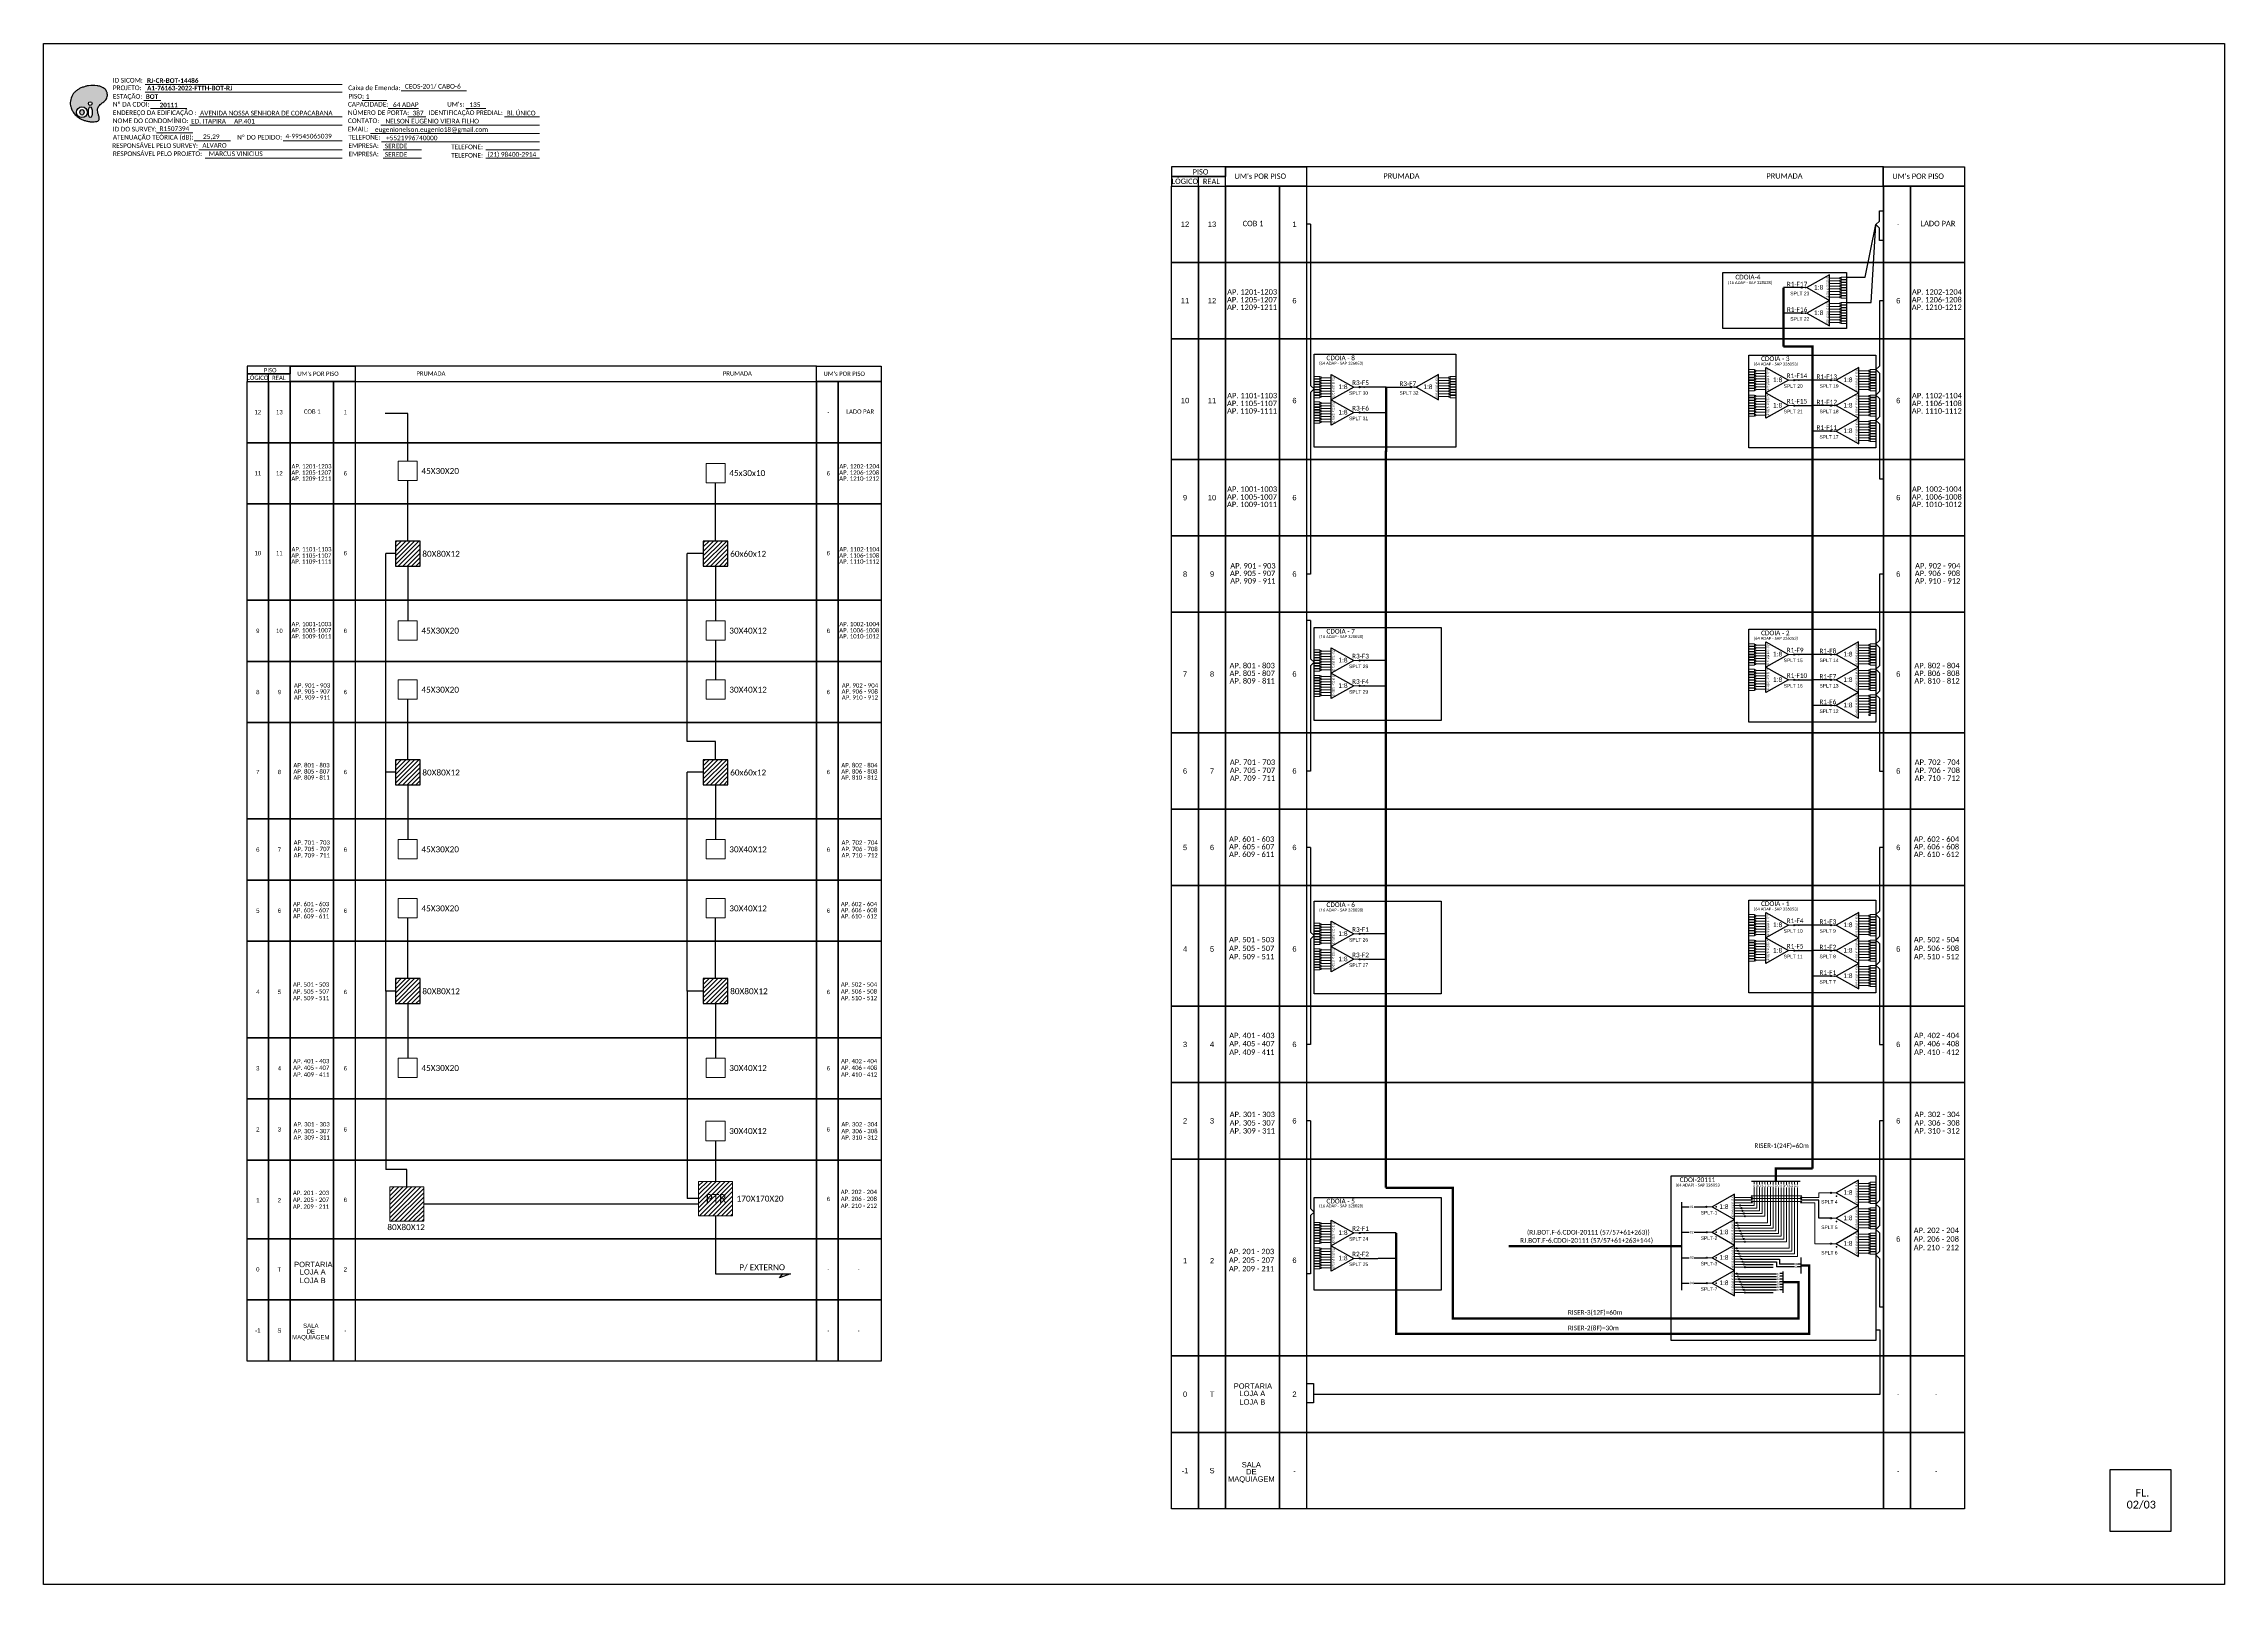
# Model space of a CAD drawing. Header units: inches. Extents: x -276 to 2427, y -126 to 468.
# Drawn here: x 675 to 1516, y -126 to 468 of the extents above; entities that cross this region are included whole.
import ezdxf
from ezdxf.enums import TextEntityAlignment as Align

# ---------------------------------------------------------------- set-up
doc = ezdxf.new("R2010")
doc.units = ezdxf.units.IN
doc.header["$MEASUREMENT"] = 0
doc.styles.add('ARIAL', font='arial.ttf')
doc.styles.add('WMF-Calibri0', font='calibri.ttf')
doc.styles.add('WMF-Calibri1', font='calibrib.ttf')
doc.linetypes.add('RESERVA', pattern='A,0.5,-0.15,["RESERVA",Standard,S=0.18,R=0,X=0,Y=-0.1],-1.3', length=1.95)

# ---------------------------------------------------------------- blocks, each defined once
blk = doc.blocks.new('OI')
h = blk.add_hatch(color=40)
edge = h.paths.add_edge_path()
edge.add_spline(control_points=[(4.35, -0.67), (3.92, -0.99), (3.26, -1.5), (2.81, -2.59), (2.9, -3.5), (3.06, -4.27), (3.31, -4.85), (3.37, -5.39), (3.4, -5.88), (3.2, -6.4), (2.54, -6.61), (1.65, -6.63), (0.55, -6.67), (-0.56, -6.42), (-1.61, -6.14), (-2.77, -5.61), (-3.92, -4.77), (-4.89, -3.7), (-5.34, -2.65), (-5.6, -1.94), (-5.85, -0.96), (-5.71, 0.47), (-5.1, 2.02), (-4.14, 3.02), (-3.3, 3.61), (-2.37, 4.16), (-1.36, 4.44), (-0.56, 4.7), (0.79, 4.85), (2.24, 4.97), (3.79, 4.57), (4.67, 4.21), (5.44, 3.65), (5.76, 2.99), (6.03, 2.21), (6.01, 1.46), (5.72, 0.64), (5.31, 0.08), (4.88, -0.38), (4.51, -0.55), (4.35, -0.67)], knot_values=[0, 0, 0, 0, 1.60434, 2.417191, 3.427595, 4.282808, 4.776746, 5.304182, 5.888771, 6.258406, 6.858137, 7.79129, 8.986195, 10.124242, 11.187857, 12.242908, 13.953784, 15.414161, 16.515391, 17.349188, 17.675853, 19.552021, 21.515531, 22.568638, 23.63245, 24.621084, 25.782718, 26.745347, 27.142653, 29.870543, 31.004649, 31.921532, 32.709589, 33.801391, 34.042471, 35.192333, 35.971461, 36.628871, 37.254359, 37.836911, 37.836911, 37.836911, 37.836911], degree=3, periodic=0)
h.paths.add_polyline_path([(1.13, -0.87, -1), (-0.04, -0.87, -1)], flags=16)
edge = h.paths.add_edge_path(flags=16)
edge.add_ellipse((0.56, -3.59), major_axis=(-0.02, 1.71), ratio=0.361305, start_angle=0, end_angle=360)
h.paths.add_polyline_path([(-0.36, -3.62, -1), (-3.8, -3.62, -1)], flags=16)
edge = h.paths.add_edge_path(flags=0)
edge.add_ellipse((-2.08, -3.62), major_axis=(0, 0.885), ratio=0.758294, start_angle=0, end_angle=360)
at = {"color": 40}
for centre, radius in [((-2.08, -3.62), 1.72), ((0.54, -0.87), 0.587)]:
    blk.add_circle(centre, radius, dxfattribs=at)
blk.add_ellipse((-2.08, -3.62), major_axis=(0, 0.885), ratio=0.758294, start_param=-3.141592653589792, end_param=3.141592653589792, dxfattribs=at)
blk.add_ellipse((0.56, -3.59), major_axis=(-0.02, 1.71), ratio=0.361305, dxfattribs=at)
at = {"color": 40, "start_tangent": (-0.800898, -0.598801), "end_tangent": (-0.800898, -0.598801)}
blk.add_spline([(4.35, -0.67), (3.2, -1.78), (2.9, -2.54), (2.92, -3.55), (3.12, -4.38), (3.28, -4.85), (3.37, -5.37), (3.35, -5.95), (3.2, -6.29), (2.66, -6.55), (1.73, -6.63), (0.54, -6.62), (-0.58, -6.41), (-1.6, -6.11), (-2.56, -5.67), (-3.95, -4.67), (-4.89, -3.56), (-5.37, -2.56), (-5.64, -1.78), (-5.72, -1.46), (-5.63, 0.42), (-4.84, 2.22), (-4.13, 2.99), (-3.27, 3.62), (-2.4, 4.09), (-1.3, 4.47), (-0.37, 4.72), (0.02, 4.77), (2.75, 4.8), (3.85, 4.53), (4.69, 4.16), (5.31, 3.68), (5.85, 2.73), (5.93, 2.5), (5.94, 1.35), (5.67, 0.62), (5.29, 0.08), (4.84, -0.36), (4.35, -0.67)], degree=3, dxfattribs=at)

msp = doc.modelspace()

# ---------------------------------------------------------------- hatches: boundary and pattern name
h = msp.add_hatch(color=0)
h.dxf.hatch_style = 1
edge = h.paths.add_edge_path()
edge.add_arc((1353.42, 373.97), 0.231, 0, 360)
h = msp.add_hatch(color=0)
h.dxf.hatch_style = 1
edge = h.paths.add_edge_path()
edge.add_arc((1353.42, 364.16), 0.231, 0, 360)
h = msp.add_hatch(color=0)
h.dxf.hatch_style = 1
edge = h.paths.add_edge_path()
edge.add_arc((1350.52, 338.29), 0.231, 0, 360)
h = msp.add_hatch(color=0)
h.dxf.hatch_style = 1
edge = h.paths.add_edge_path()
edge.add_arc((1364.69, 338.29), 0.231, 0, 360)
h = msp.add_hatch(color=3)
h.dxf.hatch_style = 1
edge = h.paths.add_edge_path()
edge.add_arc((1182.92, 335.62), 0.231, 0, 360)
h = msp.add_hatch(color=3)
h.dxf.hatch_style = 1
edge = h.paths.add_edge_path()
edge.add_arc((1202.7, 335.62), 0.231, 0, 360)
h = msp.add_hatch(color=0)
h.dxf.hatch_style = 1
edge = h.paths.add_edge_path()
edge.add_arc((1350.52, 328.48), 0.231, 0, 360)
h = msp.add_hatch(color=0)
h.dxf.hatch_style = 1
edge = h.paths.add_edge_path()
edge.add_arc((1364.69, 328.48), 0.231, 0, 360)
h = msp.add_hatch(color=3)
h.dxf.hatch_style = 1
edge = h.paths.add_edge_path()
edge.add_arc((1182.92, 325.81), 0.231, 0, 360)
h = msp.add_hatch(color=0)
h.dxf.hatch_style = 1
edge = h.paths.add_edge_path()
edge.add_arc((1364.69, 318.68), 0.231, 0, 360)
h = msp.add_hatch()
h.set_pattern_fill('ANSI31', color=1, scale=9.6, style=0)
h.set_pattern_definition([(45, (217.7022, -105.5752), (-0.8485281, 0.8485281), [])])
h.paths.add_polyline_path([(820.59, 276.24), (811.08, 276.24), (811.08, 266.6), (820.59, 266.6)])
h.paths.add_polyline_path([(816.26, 267.21), (816.26, 272.15)], flags=16)
h = msp.add_hatch()
h.set_pattern_fill('ANSI31', color=0, scale=9.6, style=0)
h.set_pattern_definition([(45, (336.4279, -105.5752), (-0.8485281, 0.8485281), [])])
h.paths.add_polyline_path([(939.32, 276.24), (929.81, 276.24), (929.81, 266.6), (939.32, 266.6)])
h.paths.add_polyline_path([(934.99, 267.21), (934.99, 272.15)], flags=16)
h = msp.add_hatch(color=3)
h.dxf.hatch_style = 1
edge = h.paths.add_edge_path()
edge.add_arc((1182.92, 230.22), 0.231, 0, 360)
h = msp.add_hatch(color=0)
h.dxf.hatch_style = 1
edge = h.paths.add_edge_path()
edge.add_arc((1350.52, 232.54), 0.231, 0, 360)
h = msp.add_hatch(color=0)
h.dxf.hatch_style = 1
edge = h.paths.add_edge_path()
edge.add_arc((1364.69, 232.54), 0.231, 0, 360)
h = msp.add_hatch(color=3)
h.dxf.hatch_style = 1
edge = h.paths.add_edge_path()
edge.add_arc((1182.92, 220.42), 0.231, 0, 360)
h = msp.add_hatch(color=0)
h.dxf.hatch_style = 1
edge = h.paths.add_edge_path()
edge.add_arc((1350.52, 222.73), 0.231, 0, 360)
h = msp.add_hatch(color=0)
h.dxf.hatch_style = 1
edge = h.paths.add_edge_path()
edge.add_arc((1364.69, 222.73), 0.231, 0, 360)
h = msp.add_hatch(color=0)
h.dxf.hatch_style = 1
edge = h.paths.add_edge_path()
edge.add_arc((1364.69, 212.92), 0.231, 0, 360)
h = msp.add_hatch()
h.set_pattern_fill('ANSI31', color=1, scale=9.6, style=0)
h.set_pattern_definition([(45, (217.7022, -189.8919), (-0.8485281, 0.8485281), [])])
h.paths.add_polyline_path([(820.59, 191.92), (811.08, 191.92), (811.08, 182.28), (820.59, 182.28)])
h.paths.add_polyline_path([(816.26, 182.89), (816.26, 187.83)], flags=16)
h = msp.add_hatch()
h.set_pattern_fill('ANSI31', color=0, scale=9.6, style=0)
h.set_pattern_definition([(45, (336.4279, -189.8919), (-0.8485281, 0.8485281), [])])
h.paths.add_polyline_path([(939.32, 191.92), (929.81, 191.92), (929.81, 182.28), (939.32, 182.28)])
h.paths.add_polyline_path([(934.99, 182.89), (934.99, 187.83)], flags=16)
h = msp.add_hatch(color=0)
h.dxf.hatch_style = 1
edge = h.paths.add_edge_path()
edge.add_arc((1350.52, 128.17), 0.231, 0, 360)
h = msp.add_hatch(color=0)
h.dxf.hatch_style = 1
edge = h.paths.add_edge_path()
edge.add_arc((1364.69, 128.17), 0.231, 0, 360)
h = msp.add_hatch(color=3)
h.dxf.hatch_style = 1
edge = h.paths.add_edge_path()
edge.add_arc((1182.92, 124.83), 0.231, 0, 360)
h = msp.add_hatch(color=0)
h.dxf.hatch_style = 1
edge = h.paths.add_edge_path()
edge.add_arc((1350.52, 118.37), 0.231, 0, 360)
h = msp.add_hatch(color=0)
h.dxf.hatch_style = 1
edge = h.paths.add_edge_path()
edge.add_arc((1364.69, 118.37), 0.231, 0, 360)
h = msp.add_hatch(color=3)
h.dxf.hatch_style = 1
edge = h.paths.add_edge_path()
edge.add_arc((1182.92, 115.02), 0.231, 0, 360)
h = msp.add_hatch()
h.set_pattern_fill('ANSI31', color=1, scale=9.6, style=0)
h.set_pattern_definition([(45, (217.7022, -274.2086), (-0.8485281, 0.8485281), [])])
h.paths.add_polyline_path([(820.59, 107.6), (811.08, 107.6), (811.08, 97.96), (820.59, 97.96)])
h.paths.add_polyline_path([(816.26, 98.57), (816.26, 103.52)], flags=16)
h = msp.add_hatch()
h.set_pattern_fill('ANSI31', color=0, scale=9.6, style=0)
h.set_pattern_definition([(45, (336.4279, -274.2086), (-0.8485281, 0.8485281), [])])
h.paths.add_polyline_path([(939.32, 107.6), (929.81, 107.6), (929.81, 97.96), (939.32, 97.96)])
h.paths.add_polyline_path([(934.99, 98.57), (934.99, 103.52)], flags=16)
h = msp.add_hatch(color=0)
h.dxf.hatch_style = 1
edge = h.paths.add_edge_path()
edge.add_arc((1364.69, 108.56), 0.231, 0, 360)
h = msp.add_hatch()
h.set_pattern_fill('ANSI31', color=1, scale=9.6, style=0)
h.set_pattern_definition([(45, (221.7901, -354.5665), (-0.8485281, 0.8485281), [])])
h.paths.add_polyline_path([(808.95, 14.04), (821.97, 14.04), (821.97, 27.25), (808.95, 27.25)])
h = msp.add_hatch()
h.set_pattern_fill('ANSI31', color=5, scale=9.6, style=0)
h.set_pattern_definition([(45, (340.8484, -352.4353), (-0.8485281, 0.8485281), [])])
h.paths.add_polyline_path([(928, 16.17), (941.03, 16.17), (941.03, 29.38), (928, 29.38)])
h.paths.add_polyline_path([(929.93, 20.35), (939.6, 20.35), (939.6, 25.29), (929.93, 25.29)], flags=24)
h = msp.add_hatch(color=0)
h.dxf.hatch_style = 1
edge = h.paths.add_edge_path()
edge.add_arc((1316.63, 19.58), 0.218, 0, 360)
h = msp.add_hatch(color=0)
h.dxf.hatch_style = 1
edge = h.paths.add_edge_path()
edge.add_arc((1329.68, 20.1), 0.218, 0, 360)
h = msp.add_hatch(color=0)
h.dxf.hatch_style = 1
edge = h.paths.add_edge_path()
edge.add_arc((1330.13, 19.06), 0.218, 0, 360)
h = msp.add_hatch(color=0)
h.dxf.hatch_style = 1
edge = h.paths.add_edge_path()
edge.add_arc((1330.58, 18.02), 0.218, 0, 360)
h = msp.add_hatch(color=0)
h.dxf.hatch_style = 1
edge = h.paths.add_edge_path()
edge.add_arc((1331.03, 16.99), 0.218, 0, 360)
h = msp.add_hatch(color=0)
h.dxf.hatch_style = 1
edge = h.paths.add_edge_path()
edge.add_arc((1364.66, 24.99), 0.231, 0, 360)
h = msp.add_hatch(color=3)
h.dxf.hatch_style = 1
edge = h.paths.add_edge_path()
edge.add_arc((1182.92, 9.52), 0.231, 0, 360)
h = msp.add_hatch(color=0)
h.dxf.hatch_style = 1
edge = h.paths.add_edge_path()
edge.add_arc((1316.83, 9.77), 0.218, 0, 360)
h = msp.add_hatch(color=0)
h.dxf.hatch_style = 1
edge = h.paths.add_edge_path()
edge.add_arc((1328.33, 13.41), 0.218, 0, 360)
h = msp.add_hatch(color=0)
h.dxf.hatch_style = 1
edge = h.paths.add_edge_path()
edge.add_arc((1328.78, 12.37), 0.218, 0, 360)
h = msp.add_hatch(color=0)
h.dxf.hatch_style = 1
edge = h.paths.add_edge_path()
edge.add_arc((1329.23, 11.33), 0.218, 0, 360)
h = msp.add_hatch(color=0)
h.dxf.hatch_style = 1
edge = h.paths.add_edge_path()
edge.add_arc((1329.68, 10.29), 0.218, 0, 360)
h = msp.add_hatch(color=0)
h.dxf.hatch_style = 1
edge = h.paths.add_edge_path()
edge.add_arc((1330.13, 9.25), 0.218, 0, 360)
h = msp.add_hatch(color=0)
h.dxf.hatch_style = 1
edge = h.paths.add_edge_path()
edge.add_arc((1330.58, 8.22), 0.218, 0, 360)
h = msp.add_hatch(color=0)
h.dxf.hatch_style = 1
edge = h.paths.add_edge_path()
edge.add_arc((1331.48, 15.95), 0.218, 0, 360)
h = msp.add_hatch(color=0)
h.dxf.hatch_style = 1
edge = h.paths.add_edge_path()
edge.add_arc((1364.66, 15.18), 0.231, 0, 360)
h = msp.add_hatch(color=0)
h.dxf.hatch_style = 1
edge = h.paths.add_edge_path()
edge.add_arc((1316.83, -0.03), 0.218, 0, 360)
h = msp.add_hatch(color=0)
h.dxf.hatch_style = 1
edge = h.paths.add_edge_path()
edge.add_arc((1328.33, 3.6), 0.218, 0, 360)
h = msp.add_hatch(color=0)
h.dxf.hatch_style = 1
edge = h.paths.add_edge_path()
edge.add_arc((1328.78, 2.56), 0.218, 0, 360)
h = msp.add_hatch(color=0)
h.dxf.hatch_style = 1
edge = h.paths.add_edge_path()
edge.add_arc((1329.23, 1.53), 0.218, 0, 360)
h = msp.add_hatch(color=0)
h.dxf.hatch_style = 1
edge = h.paths.add_edge_path()
edge.add_arc((1329.68, 0.49), 0.218, 0, 360)
h = msp.add_hatch(color=0)
h.dxf.hatch_style = 1
edge = h.paths.add_edge_path()
edge.add_arc((1331.03, 7.18), 0.218, 0, 360)
h = msp.add_hatch(color=0)
h.dxf.hatch_style = 1
edge = h.paths.add_edge_path()
edge.add_arc((1331.48, 6.14), 0.218, 0, 360)
h = msp.add_hatch(color=0)
h.dxf.hatch_style = 1
edge = h.paths.add_edge_path()
edge.add_arc((1364.66, 5.38), 0.231, 0, 360)
h = msp.add_hatch(color=3)
h.dxf.hatch_style = 1
edge = h.paths.add_edge_path()
edge.add_arc((1182.92, -0.29), 0.231, 0, 360)
h = msp.add_hatch(color=3)
h.dxf.hatch_style = 1
edge = h.paths.add_edge_path()
edge.add_arc((1328.33, -6.2), 0.218, 0, 360)
h = msp.add_hatch(color=3)
h.dxf.hatch_style = 1
edge = h.paths.add_edge_path()
edge.add_arc((1328.78, -7.24), 0.218, 0, 360)
h = msp.add_hatch(color=3)
h.dxf.hatch_style = 1
edge = h.paths.add_edge_path()
edge.add_arc((1329.23, -8.28), 0.218, 0, 360)
h = msp.add_hatch(color=3)
h.dxf.hatch_style = 1
edge = h.paths.add_edge_path()
edge.add_arc((1330.13, -0.55), 0.218, 0, 360)
h = msp.add_hatch(color=3)
h.dxf.hatch_style = 1
edge = h.paths.add_edge_path()
edge.add_arc((1330.58, -1.59), 0.218, 0, 360)
h = msp.add_hatch(color=0)
h.dxf.hatch_style = 1
edge = h.paths.add_edge_path()
edge.add_arc((1331.03, -2.62), 0.218, 0, 360)
h = msp.add_hatch(color=0)
h.dxf.hatch_style = 1
edge = h.paths.add_edge_path()
edge.add_arc((1331.48, -3.66), 0.218, 0, 360)
h = msp.add_hatch(color=3)
h.dxf.hatch_style = 1
edge = h.paths.add_edge_path()
edge.add_arc((1316.83, -9.83), 0.218, 0, 360)
h = msp.add_hatch(color=3)
h.dxf.hatch_style = 1
edge = h.paths.add_edge_path()
edge.add_arc((1329.68, -9.32), 0.218, 0, 360)
h = msp.add_hatch(color=3)
h.dxf.hatch_style = 1
edge = h.paths.add_edge_path()
edge.add_arc((1330.13, -10.35), 0.218, 0, 360)
h = msp.add_hatch(color=3)
h.dxf.hatch_style = 1
edge = h.paths.add_edge_path()
edge.add_arc((1330.58, -11.39), 0.218, 0, 360)
h = msp.add_hatch(color=3)
h.dxf.hatch_style = 1
edge = h.paths.add_edge_path()
edge.add_arc((1331.03, -12.43), 0.218, 0, 360)
h = msp.add_hatch(color=3)
h.dxf.hatch_style = 1
edge = h.paths.add_edge_path()
edge.add_arc((1331.48, -13.47), 0.218, 0, 360)

# ---------------------------------------------------------------- linework, layer by layer
at = {"color": 7}
msp.add_lwpolyline([(675.4, 468.03), (1516.4, 468.03), (1516.4, -125.97), (675.4, -125.97)], close=True, dxfattribs=at)
at = {"color": 7, "lineweight": 0}
for points in [[(713.99, 446.07), (720.54, 446.07)], [(714.51, 452.25), (790.48, 452.25)], [(714.51, 449.35), (790.48, 449.35)], [(798.28, 446.12), (807.76, 446.12)], [(813.32, 449.84), (838.45, 449.84)], [(716.66, 443), (730.6, 443)], [(735.22, 439.77), (790.48, 439.77)], [(808.33, 443), (819.94, 443)], [(815.91, 439.77), (822.86, 439.77)], [(838.27, 443), (845.93, 443)], [(853.08, 439.77), (866.64, 439.77)], [(718.97, 433.59), (732.92, 433.59)], [(731.81, 436.66), (790.48, 436.66)], [(733.51, 430.62), (747.45, 430.62)], [(767.74, 430.62), (790.51, 430.62)], [(801.4, 433.42), (866.67, 433.42)], [(805.44, 436.66), (866.67, 436.66)], [(805.69, 430.18), (866.67, 430.18)], [(735.22, 427.07), (790.48, 427.07)], [(737.71, 423.83), (790.48, 423.83)], [(806.3, 427.07), (821.1, 427.07)], [(806.3, 423.83), (821.1, 423.83)], [(845.9, 427.07), (866.67, 427.07)], [(845.9, 423.83), (866.67, 423.83)]]:
    msp.add_lwpolyline(points, dxfattribs=at)
at = {"color": 0}
for points in [[(1110.38, 416.84), (1131.21, 416.84), (1131.21, 420.54), (1110.38, 420.54)], [(1110.38, 413.14), (1131.21, 413.14), (1131.21, 416.84), (1110.38, 416.84)], [(1322.92, 379.75), (1370.73, 379.75), (1370.73, 358.25), (1322.92, 358.25)], [(1332.96, 347.98), (1382, 347.98), (1382, 312.24), (1332.96, 312.24)], [(753.84, 340.7), (770.5, 340.7), (770.5, 343.66), (753.84, 343.66)], [(753.84, 337.74), (770.5, 337.74), (770.5, 340.7), (753.84, 340.7)], [(939.32, 276.24), (929.81, 276.24), (929.81, 266.6), (939.32, 266.6)], [(1332.96, 242.23), (1382, 242.23), (1382, 206.49), (1332.96, 206.49)], [(939.32, 191.92), (929.81, 191.92), (929.81, 182.28), (939.32, 182.28)], [(1332.96, 137.87), (1382, 137.87), (1382, 102.12), (1332.96, 102.12)], [(939.32, 107.6), (929.81, 107.6), (929.81, 97.96), (939.32, 97.96)], [(1495.9, -81.77), (1472.2, -81.77), (1472.2, -105.47), (1495.9, -105.47)]]:
    msp.add_lwpolyline(points, close=True, dxfattribs=at)
for points in [[(1131.21, 413.14), (1384.89, 413.14), (1384.89, 420.54), (1131.21, 420.54), (1131.21, 420.54), (1131.21, 416.84)], [(1384.87, 413.14), (1384.87, 420.54)], [(1120.79, 413.14), (1120.79, 416.84)], [(762.17, 337.74), (762.17, 340.7)], [(770.5, 337.74), (973.44, 337.74), (973.44, 343.66), (770.5, 343.66), (770.5, 343.66), (770.5, 340.7)], [(973.43, 337.74), (973.43, 343.66)]]:
    msp.add_lwpolyline(points)
for points in [[(1131.21, 420.54), (1162.45, 420.54), (1162.45, 413.14), (1131.21, 413.14)], [(1384.89, 420.54), (1416.13, 420.54), (1416.13, 413.14), (1384.89, 413.14)], [(1110.38, 413.14), (1120.79, 413.14), (1120.79, 383.67), (1110.38, 383.67)], [(1120.79, 413.14), (1131.21, 413.14), (1131.21, 383.67), (1120.79, 383.67)], [(1131.21, 413.14), (1384.89, 413.14), (1384.89, 383.67), (1131.21, 383.67)], [(1131.21, 413.14), (1152.04, 413.14), (1152.04, 383.67), (1131.21, 383.67)], [(1152.04, 413.14), (1162.45, 413.14), (1162.45, 383.67), (1152.04, 383.67)], [(1384.89, 413.14), (1395.3, 413.14), (1395.3, 383.67), (1384.89, 383.67)], [(1395.3, 413.14), (1416.13, 413.14), (1416.13, 383.67), (1395.3, 383.67)], [(1110.38, 383.67), (1120.79, 383.67), (1120.79, 354.2), (1110.38, 354.2)], [(1120.79, 383.67), (1131.21, 383.67), (1131.21, 354.2), (1120.79, 354.2)], [(1131.21, 383.67), (1384.89, 383.67), (1384.89, 354.2), (1131.21, 354.2)], [(1131.21, 383.67), (1152.04, 383.67), (1152.04, 354.2), (1131.21, 354.2)], [(1152.04, 383.67), (1162.45, 383.67), (1162.45, 354.2), (1152.04, 354.2)], [(1384.89, 383.67), (1395.3, 383.67), (1395.3, 354.2), (1384.89, 354.2)], [(1395.3, 383.67), (1416.13, 383.67), (1416.13, 354.2), (1395.3, 354.2)], [(1110.38, 354.2), (1120.79, 354.2), (1120.79, 307.74), (1110.38, 307.74)], [(1120.79, 354.2), (1131.21, 354.2), (1131.21, 307.74), (1120.79, 307.74)], [(1131.21, 354.2), (1384.89, 354.2), (1384.89, 307.74), (1131.21, 307.74)], [(1131.21, 354.2), (1152.04, 354.2), (1152.04, 307.74), (1131.21, 307.74)], [(1152.04, 354.2), (1162.45, 354.2), (1162.45, 307.74), (1152.04, 307.74)], [(1384.89, 354.2), (1395.3, 354.2), (1395.3, 307.74), (1384.89, 307.74)], [(1395.3, 354.2), (1416.13, 354.2), (1416.13, 307.74), (1395.3, 307.74)], [(753.84, 337.74), (762.17, 337.74), (762.17, 314.17), (753.84, 314.17)], [(762.17, 337.74), (770.5, 337.74), (770.5, 314.17), (762.17, 314.17)], [(770.5, 343.66), (795.5, 343.66), (795.5, 337.74), (770.5, 337.74)], [(770.5, 337.74), (973.44, 337.74), (973.44, 314.17), (770.5, 314.17)], [(770.5, 337.74), (787.16, 337.74), (787.16, 314.17), (770.5, 314.17)], [(787.16, 337.74), (795.5, 337.74), (795.5, 314.17), (787.16, 314.17)], [(973.44, 343.66), (998.44, 343.66), (998.44, 337.74), (973.44, 337.74)], [(973.44, 337.74), (981.78, 337.74), (981.78, 314.17), (973.44, 314.17)], [(981.78, 337.74), (998.44, 337.74), (998.44, 314.17), (981.78, 314.17)], [(753.84, 314.17), (762.17, 314.17), (762.17, 290.59), (753.84, 290.59)], [(762.17, 314.17), (770.5, 314.17), (770.5, 290.59), (762.17, 290.59)], [(770.5, 314.17), (973.44, 314.17), (973.44, 290.59), (770.5, 290.59)], [(770.5, 314.17), (787.16, 314.17), (787.16, 290.59), (770.5, 290.59)], [(787.16, 314.17), (795.5, 314.17), (795.5, 290.59), (787.16, 290.59)], [(973.44, 314.17), (981.78, 314.17), (981.78, 290.59), (973.44, 290.59)], [(981.78, 314.17), (998.44, 314.17), (998.44, 290.59), (981.78, 290.59)], [(1110.38, 307.74), (1120.79, 307.74), (1120.79, 278.27), (1110.38, 278.27)], [(1120.79, 307.74), (1131.21, 307.74), (1131.21, 278.27), (1120.79, 278.27)], [(1131.21, 307.74), (1384.89, 307.74), (1384.89, 278.27), (1131.21, 278.27)], [(1131.21, 307.74), (1152.04, 307.74), (1152.04, 278.27), (1131.21, 278.27)], [(1152.04, 307.74), (1162.45, 307.74), (1162.45, 278.27), (1152.04, 278.27)], [(1384.89, 307.74), (1395.3, 307.74), (1395.3, 278.27), (1384.89, 278.27)], [(1395.3, 307.74), (1416.13, 307.74), (1416.13, 278.27), (1395.3, 278.27)], [(753.84, 290.59), (762.17, 290.59), (762.17, 253.43), (753.84, 253.43)], [(762.17, 290.59), (770.5, 290.59), (770.5, 253.43), (762.17, 253.43)], [(770.5, 290.59), (973.44, 290.59), (973.44, 253.43), (770.5, 253.43)], [(770.5, 290.59), (787.16, 290.59), (787.16, 253.43), (770.5, 253.43)], [(787.16, 290.59), (795.5, 290.59), (795.5, 253.43), (787.16, 253.43)], [(973.44, 290.59), (981.78, 290.59), (981.78, 253.43), (973.44, 253.43)], [(981.78, 290.59), (998.44, 290.59), (998.44, 253.43), (981.78, 253.43)], [(1110.38, 278.27), (1120.79, 278.27), (1120.79, 248.8), (1110.38, 248.8)], [(1120.79, 278.27), (1131.21, 278.27), (1131.21, 248.8), (1120.79, 248.8)], [(1131.21, 278.27), (1384.89, 278.27), (1384.89, 248.8), (1131.21, 248.8)], [(1131.21, 278.27), (1152.04, 278.27), (1152.04, 248.8), (1131.21, 248.8)], [(1152.04, 278.27), (1162.45, 278.27), (1162.45, 248.8), (1152.04, 248.8)], [(1384.89, 278.27), (1395.3, 278.27), (1395.3, 248.8), (1384.89, 248.8)], [(1395.3, 278.27), (1416.13, 278.27), (1416.13, 248.8), (1395.3, 248.8)], [(753.84, 253.43), (762.17, 253.43), (762.17, 229.85), (753.84, 229.85)], [(762.17, 253.43), (770.5, 253.43), (770.5, 229.85), (762.17, 229.85)], [(770.5, 253.43), (973.44, 253.43), (973.44, 229.85), (770.5, 229.85)], [(770.5, 253.43), (787.16, 253.43), (787.16, 229.85), (770.5, 229.85)], [(787.16, 253.43), (795.5, 253.43), (795.5, 229.85), (787.16, 229.85)], [(973.44, 253.43), (981.78, 253.43), (981.78, 229.85), (973.44, 229.85)], [(981.78, 253.43), (998.44, 253.43), (998.44, 229.85), (981.78, 229.85)], [(1110.38, 248.8), (1120.79, 248.8), (1120.79, 202.34), (1110.38, 202.34)], [(1120.79, 248.8), (1131.21, 248.8), (1131.21, 202.34), (1120.79, 202.34)], [(1131.21, 248.8), (1384.89, 248.8), (1384.89, 202.34), (1131.21, 202.34)], [(1131.21, 248.8), (1152.04, 248.8), (1152.04, 202.34), (1131.21, 202.34)], [(1152.04, 248.8), (1162.45, 248.8), (1162.45, 202.34), (1152.04, 202.34)], [(1384.89, 248.8), (1395.3, 248.8), (1395.3, 202.34), (1384.89, 202.34)], [(1395.3, 248.8), (1416.13, 248.8), (1416.13, 202.34), (1395.3, 202.34)], [(753.84, 229.85), (762.17, 229.85), (762.17, 206.27), (753.84, 206.27)], [(762.17, 229.85), (770.5, 229.85), (770.5, 206.27), (762.17, 206.27)], [(770.5, 229.85), (973.44, 229.85), (973.44, 206.27), (770.5, 206.27)], [(770.5, 229.85), (787.16, 229.85), (787.16, 206.27), (770.5, 206.27)], [(787.16, 229.85), (795.5, 229.85), (795.5, 206.27), (787.16, 206.27)], [(973.44, 229.85), (981.78, 229.85), (981.78, 206.27), (973.44, 206.27)], [(981.78, 229.85), (998.44, 229.85), (998.44, 206.27), (981.78, 206.27)], [(753.84, 206.27), (762.17, 206.27), (762.17, 169.11), (753.84, 169.11)], [(762.17, 206.27), (770.5, 206.27), (770.5, 169.11), (762.17, 169.11)], [(770.5, 206.27), (973.44, 206.27), (973.44, 169.11), (770.5, 169.11)], [(770.5, 206.27), (787.16, 206.27), (787.16, 169.11), (770.5, 169.11)], [(787.16, 206.27), (795.5, 206.27), (795.5, 169.11), (787.16, 169.11)], [(973.44, 206.27), (981.78, 206.27), (981.78, 169.11), (973.44, 169.11)], [(981.78, 206.27), (998.44, 206.27), (998.44, 169.11), (981.78, 169.11)], [(1110.38, 202.34), (1120.79, 202.34), (1120.79, 172.88), (1110.38, 172.88)], [(1120.79, 202.34), (1131.21, 202.34), (1131.21, 172.88), (1120.79, 172.88)], [(1131.21, 202.34), (1384.89, 202.34), (1384.89, 172.88), (1131.21, 172.88)], [(1131.21, 202.34), (1152.04, 202.34), (1152.04, 172.88), (1131.21, 172.88)], [(1152.04, 202.34), (1162.45, 202.34), (1162.45, 172.88), (1152.04, 172.88)], [(1384.89, 202.34), (1395.3, 202.34), (1395.3, 172.88), (1384.89, 172.88)], [(1395.3, 202.34), (1416.13, 202.34), (1416.13, 172.88), (1395.3, 172.88)], [(753.84, 169.11), (762.17, 169.11), (762.17, 145.53), (753.84, 145.53)], [(762.17, 169.11), (770.5, 169.11), (770.5, 145.53), (762.17, 145.53)], [(770.5, 169.11), (973.44, 169.11), (973.44, 145.53), (770.5, 145.53)], [(770.5, 169.11), (787.16, 169.11), (787.16, 145.53), (770.5, 145.53)], [(787.16, 169.11), (795.5, 169.11), (795.5, 145.53), (787.16, 145.53)], [(973.44, 169.11), (981.78, 169.11), (981.78, 145.53), (973.44, 145.53)], [(981.78, 169.11), (998.44, 169.11), (998.44, 145.53), (981.78, 145.53)], [(1110.38, 172.88), (1120.79, 172.88), (1120.79, 143.41), (1110.38, 143.41)], [(1120.79, 172.88), (1131.21, 172.88), (1131.21, 143.41), (1120.79, 143.41)], [(1131.21, 172.88), (1384.89, 172.88), (1384.89, 143.41), (1131.21, 143.41)], [(1131.21, 172.88), (1152.04, 172.88), (1152.04, 143.41), (1131.21, 143.41)], [(1152.04, 172.88), (1162.45, 172.88), (1162.45, 143.41), (1152.04, 143.41)], [(1384.89, 172.88), (1395.3, 172.88), (1395.3, 143.41), (1384.89, 143.41)], [(1395.3, 172.88), (1416.13, 172.88), (1416.13, 143.41), (1395.3, 143.41)], [(753.84, 145.53), (762.17, 145.53), (762.17, 121.96), (753.84, 121.96)], [(762.17, 145.53), (770.5, 145.53), (770.5, 121.96), (762.17, 121.96)], [(770.5, 145.53), (973.44, 145.53), (973.44, 121.96), (770.5, 121.96)], [(770.5, 145.53), (787.16, 145.53), (787.16, 121.96), (770.5, 121.96)], [(787.16, 145.53), (795.5, 145.53), (795.5, 121.96), (787.16, 121.96)], [(973.44, 145.53), (981.78, 145.53), (981.78, 121.96), (973.44, 121.96)], [(981.78, 145.53), (998.44, 145.53), (998.44, 121.96), (981.78, 121.96)], [(1110.38, 143.41), (1120.79, 143.41), (1120.79, 96.95), (1110.38, 96.95)], [(1120.79, 143.41), (1131.21, 143.41), (1131.21, 96.95), (1120.79, 96.95)], [(1131.21, 143.41), (1384.89, 143.41), (1384.89, 96.95), (1131.21, 96.95)], [(1131.21, 143.41), (1152.04, 143.41), (1152.04, 96.95), (1131.21, 96.95)], [(1152.04, 143.41), (1162.45, 143.41), (1162.45, 96.95), (1152.04, 96.95)], [(1384.89, 143.41), (1395.3, 143.41), (1395.3, 96.95), (1384.89, 96.95)], [(1395.3, 143.41), (1416.13, 143.41), (1416.13, 96.95), (1395.3, 96.95)], [(753.84, 121.96), (762.17, 121.96), (762.17, 84.79), (753.84, 84.79)], [(762.17, 121.96), (770.5, 121.96), (770.5, 84.79), (762.17, 84.79)], [(770.5, 121.96), (973.44, 121.96), (973.44, 84.79), (770.5, 84.79)], [(770.5, 121.96), (787.16, 121.96), (787.16, 84.79), (770.5, 84.79)], [(787.16, 121.96), (795.5, 121.96), (795.5, 84.79), (787.16, 84.79)], [(973.44, 121.96), (981.78, 121.96), (981.78, 84.79), (973.44, 84.79)], [(981.78, 121.96), (998.44, 121.96), (998.44, 84.79), (981.78, 84.79)], [(1110.38, 96.95), (1120.79, 96.95), (1120.79, 67.48), (1110.38, 67.48)], [(1120.79, 96.95), (1131.21, 96.95), (1131.21, 67.48), (1120.79, 67.48)], [(1131.21, 96.95), (1384.89, 96.95), (1384.89, 67.48), (1131.21, 67.48)], [(1131.21, 96.95), (1152.04, 96.95), (1152.04, 67.48), (1131.21, 67.48)], [(1152.04, 96.95), (1162.45, 96.95), (1162.45, 67.48), (1152.04, 67.48)], [(1384.89, 96.95), (1395.3, 96.95), (1395.3, 67.48), (1384.89, 67.48)], [(1395.3, 96.95), (1416.13, 96.95), (1416.13, 67.48), (1395.3, 67.48)], [(753.84, 84.79), (762.17, 84.79), (762.17, 61.22), (753.84, 61.22)], [(762.17, 84.79), (770.5, 84.79), (770.5, 61.22), (762.17, 61.22)], [(770.5, 84.79), (973.44, 84.79), (973.44, 61.22), (770.5, 61.22)], [(770.5, 84.79), (787.16, 84.79), (787.16, 61.22), (770.5, 61.22)], [(787.16, 84.79), (795.5, 84.79), (795.5, 61.22), (787.16, 61.22)], [(973.44, 84.79), (981.78, 84.79), (981.78, 61.22), (973.44, 61.22)], [(981.78, 84.79), (998.44, 84.79), (998.44, 61.22), (981.78, 61.22)], [(1110.38, 67.48), (1120.79, 67.48), (1120.79, 38.01), (1110.38, 38.01)], [(1120.79, 67.48), (1131.21, 67.48), (1131.21, 38.01), (1120.79, 38.01)], [(1131.21, 67.48), (1384.89, 67.48), (1384.89, 38.01), (1131.21, 38.01)], [(1131.21, 67.48), (1152.04, 67.48), (1152.04, 38.01), (1131.21, 38.01)], [(1152.04, 67.48), (1162.45, 67.48), (1162.45, 38.01), (1152.04, 38.01)], [(1384.89, 67.48), (1395.3, 67.48), (1395.3, 38.01), (1384.89, 38.01)], [(1395.3, 67.48), (1416.13, 67.48), (1416.13, 38.01), (1395.3, 38.01)], [(753.84, 61.22), (762.17, 61.22), (762.17, 37.64), (753.84, 37.64)], [(762.17, 61.22), (770.5, 61.22), (770.5, 37.64), (762.17, 37.64)], [(770.5, 61.22), (973.44, 61.22), (973.44, 37.64), (770.5, 37.64)], [(770.5, 61.22), (787.16, 61.22), (787.16, 37.64), (770.5, 37.64)], [(787.16, 61.22), (795.5, 61.22), (795.5, 37.64), (787.16, 37.64)], [(973.44, 61.22), (981.78, 61.22), (981.78, 37.64), (973.44, 37.64)], [(981.78, 61.22), (998.44, 61.22), (998.44, 37.64), (981.78, 37.64)], [(753.84, 37.64), (762.17, 37.64), (762.17, 7.27), (753.84, 7.27)], [(762.17, 37.64), (770.5, 37.64), (770.5, 7.27), (762.17, 7.27)], [(770.5, 37.64), (973.44, 37.64), (973.44, 7.27), (770.5, 7.27)], [(770.5, 37.64), (787.16, 37.64), (787.16, 7.27), (770.5, 7.27)], [(787.16, 37.64), (795.5, 37.64), (795.5, 7.27), (787.16, 7.27)], [(973.44, 37.64), (981.78, 37.64), (981.78, 7.27), (973.44, 7.27)], [(981.78, 37.64), (998.44, 37.64), (998.44, 7.27), (981.78, 7.27)], [(1110.38, 38.01), (1120.79, 38.01), (1120.79, -37.92), (1110.38, -37.92)], [(1120.79, 38.01), (1131.21, 38.01), (1131.21, -37.92), (1120.79, -37.92)], [(1131.21, 38.01), (1384.89, 38.01), (1384.89, -37.92), (1131.21, -37.92)], [(1131.21, 38.01), (1152.04, 38.01), (1152.04, -37.92), (1131.21, -37.92)], [(1152.04, 38.01), (1162.45, 38.01), (1162.45, -37.92), (1152.04, -37.92)], [(1384.89, 38.01), (1395.3, 38.01), (1395.3, -37.92), (1384.89, -37.92)], [(1395.3, 38.01), (1416.13, 38.01), (1416.13, -37.92), (1395.3, -37.92)], [(753.84, 7.27), (762.17, 7.27), (762.17, -16.31), (753.84, -16.31)], [(762.17, 7.27), (770.5, 7.27), (770.5, -16.31), (762.17, -16.31)], [(770.5, 7.27), (973.44, 7.27), (973.44, -16.31), (770.5, -16.31)], [(770.5, 7.27), (787.16, 7.27), (787.16, -16.31), (770.5, -16.31)], [(787.16, 7.27), (795.5, 7.27), (795.5, -16.31), (787.16, -16.31)], [(973.44, 7.27), (981.78, 7.27), (981.78, -16.31), (973.44, -16.31)], [(981.78, 7.27), (998.44, 7.27), (998.44, -16.31), (981.78, -16.31)], [(753.84, -16.31), (762.17, -16.31), (762.17, -39.88), (753.84, -39.88)], [(762.17, -16.31), (770.5, -16.31), (770.5, -39.88), (762.17, -39.88)], [(770.5, -16.31), (973.44, -16.31), (973.44, -39.88), (770.5, -39.88)], [(770.5, -16.31), (787.16, -16.31), (787.16, -39.88), (770.5, -39.88)], [(787.16, -16.31), (795.5, -16.31), (795.5, -39.88), (787.16, -39.88)], [(973.44, -16.31), (981.78, -16.31), (981.78, -39.88), (973.44, -39.88)], [(981.78, -16.31), (998.44, -16.31), (998.44, -39.88), (981.78, -39.88)], [(1110.38, -37.92), (1120.79, -37.92), (1120.79, -67.39), (1110.38, -67.39)], [(1120.79, -37.92), (1131.21, -37.92), (1131.21, -67.39), (1120.79, -67.39)], [(1131.21, -37.92), (1384.89, -37.92), (1384.89, -67.39), (1131.21, -67.39)], [(1131.21, -37.92), (1152.04, -37.92), (1152.04, -67.39), (1131.21, -67.39)], [(1152.04, -37.92), (1162.45, -37.92), (1162.45, -67.39), (1152.04, -67.39)], [(1384.89, -37.92), (1395.3, -37.92), (1395.3, -67.39), (1384.89, -67.39)], [(1395.3, -37.92), (1416.13, -37.92), (1416.13, -67.39), (1395.3, -67.39)], [(1110.38, -67.39), (1120.79, -67.39), (1120.79, -96.86), (1110.38, -96.86)], [(1120.79, -67.39), (1131.21, -67.39), (1131.21, -96.86), (1120.79, -96.86)], [(1131.21, -67.39), (1384.89, -67.39), (1384.89, -96.86), (1131.21, -96.86)], [(1131.21, -67.39), (1152.04, -67.39), (1152.04, -96.86), (1131.21, -96.86)], [(1152.04, -67.39), (1162.45, -67.39), (1162.45, -96.86), (1152.04, -96.86)], [(1384.89, -67.39), (1395.3, -67.39), (1395.3, -96.86), (1384.89, -96.86)], [(1395.3, -67.39), (1416.13, -67.39), (1416.13, -96.86), (1395.3, -96.86)]]:
    msp.add_lwpolyline(points, close=True)
at = {"color": 3}
for points in [[(1163.94, 398.4), (1162.45, 398.4)], [(1163.94, 398.4), (1163.94, 336.28)], [(1370.73, 378.04), (1377.85, 378.04), (1381.99, 398.27)], [(1370.73, 368.24), (1380.12, 368.24), (1381.99, 398.27)], [(1384.89, 392.18), (1383.4, 392.18), (1383.4, 396.92), (1381.99, 398.27), (1383.4, 399.63), (1383.4, 403.51), (1384.89, 403.51)], [(1384.89, 368.93), (1383.4, 368.93), (1383.4, 343.72), (1382, 342.37), (1383.4, 341.01), (1383.4, 333.92), (1381.99, 332.56), (1383.4, 331.2), (1383.4, 324.11), (1381.99, 322.75), (1383.4, 321.39), (1383.4, 314.3), (1383.4, 314.3), (1383.4, 314.3), (1383.4, 300.3), (1384.89, 300.3)], [(1163.94, 333.56), (1165.35, 334.92), (1163.94, 336.28)], [(1163.94, 333.56), (1163.94, 263.54)], [(815.84, 307.03), (815.84, 325.45), (807.15, 325.45)], [(815.84, 276.24), (815.84, 299.58)], [(934.56, 276.24), (934.56, 298.77)], [(807.4, 187.1), (807.4, 271.42)], [(811.08, 271.42), (807.4, 271.42)], [(934.56, 191.92), (934.56, 199.03), (923.53, 199.03), (923.53, 271.42)], [(929.81, 271.42), (923.53, 271.42)], [(815.84, 266.6), (815.84, 245.48)], [(934.56, 266.6), (934.56, 245.48)], [(1163.94, 263.54), (1162.45, 263.54)], [(1384.89, 263.54), (1383.4, 263.54), (1383.4, 237.97), (1382, 236.61), (1383.4, 235.26), (1383.41, 228.16), (1382, 226.81), (1383.41, 225.45), (1383.41, 218.36), (1382, 217), (1383.41, 215.64), (1383.41, 209.58), (1383.41, 209.58), (1383.41, 209.58), (1383.4, 187.61), (1384.89, 187.61)], [(1384.89, 263.54), (1383.91, 263.54)], [(1163.94, 245.57), (1162.45, 245.57)], [(1163.94, 245.57), (1163.94, 230.88)], [(934.56, 238.02), (934.56, 222.72)], [(1163.94, 228.17), (1165.35, 229.52), (1163.94, 230.88)], [(1163.94, 228.17), (1163.94, 187.61)], [(815.84, 191.92), (815.84, 215.26)], [(807.4, 102.78), (807.4, 187.1)], [(811.08, 187.1), (807.4, 187.1)], [(929.81, 102.78), (923.57, 102.78), (923.57, 187.1)], [(929.81, 187.1), (923.57, 187.1)], [(1163.94, 187.61), (1162.45, 187.61)], [(815.84, 182.28), (815.84, 161.17)], [(934.56, 182.28), (934.56, 161.17)], [(1163.94, 158.14), (1162.45, 158.14)], [(1163.94, 158.14), (1163.94, 125.49)], [(1384.89, 158.14), (1383.4, 158.14), (1383.4, 133.61), (1382, 132.25), (1383.4, 130.89), (1383.41, 123.8), (1382, 122.44), (1383.41, 121.09), (1383.41, 113.99), (1382, 112.64), (1383.41, 111.28), (1383.41, 104.19), (1383.41, 104.19), (1383.41, 104.19), (1383.4, 82.21), (1384.89, 82.21)], [(815.84, 107.6), (815.84, 130.94)], [(934.56, 107.6), (934.56, 130.94)], [(1163.94, 122.77), (1165.35, 124.13), (1163.94, 125.49)], [(1163.94, 122.77), (1163.94, 82.21)], [(811.08, 102.78), (807.4, 102.78), (807.4, 34.02)], [(923.57, 102.78), (923.57, 22.77)], [(815.84, 97.96), (815.84, 76.85)], [(934.56, 97.96), (934.56, 76.85)], [(1163.94, 82.21), (1162.45, 82.21)], [(1163.94, 52.74), (1162.45, 52.74)], [(1163.94, 52.74), (1163.94, 18.92)], [(1384.89, 52.74), (1383.4, 52.74), (1383.39, 22.02), (1381.99, 20.67), (1383.39, 19.31), (1383.4, 12.22), (1381.99, 10.86), (1383.4, 9.5), (1383.4, 2.41), (1381.99, 1.05), (1383.4, -0.3), (1383.4, -5.23), (1383.4, -5.23), (1383.4, -5.23), (1383.4, -18.98), (1384.89, -18.98)], [(934.51, 45.06), (934.52, 29.38)], [(815.46, 27.25), (815.46, 34.02), (807.4, 34.02)], [(928, 20.64), (821.97, 20.64)], [(928, 22.77), (923.57, 22.77)], [(1163.94, 16.2), (1165.35, 17.56), (1163.94, 18.92)], [(1307.18, 19.59), (1310.03, 19.59)], [(1311.89, 19.58), (1316.63, 19.58)], [(1163.94, 16.2), (1163.94, -6.23)], [(1163.94, -6.23), (1162.45, -6.23)], [(1165.09, -52.65), (1383.65, -52.65), (1383.65, -28), (1381.99, -28)], [(1162.45, -48.53), (1165.09, -48.53), (1165.09, -56.03), (1162.45, -56.03)]]:
    msp.add_lwpolyline(points, dxfattribs=at)
at = {"color": 0}
for points in [[(1364.1, 378.87), (1355.4, 373.97), (1364.1, 369.06), (1364.1, 378.87)], [(1353.4, 373.97), (1346.34, 373.97)], [(1353.4, 364.16), (1346.34, 364.16)], [(1364.1, 369.06), (1355.4, 364.16), (1364.1, 359.26), (1364.1, 369.06)], [(1339.59, 343.19), (1348.29, 338.29), (1339.59, 333.39), (1339.59, 343.19)], [(1364.66, 338.29), (1350.75, 338.29)], [(1375.37, 343.19), (1366.67, 338.29), (1375.37, 333.39), (1375.37, 343.19)], [(1339.59, 333.39), (1348.29, 328.48), (1339.59, 323.58), (1339.59, 333.39)], [(1364.66, 328.48), (1357.61, 328.48)], [(1375.37, 333.39), (1366.67, 328.48), (1375.37, 323.58), (1375.37, 333.39)], [(1375.37, 323.58), (1366.67, 318.68), (1375.37, 313.77), (1375.37, 323.58)], [(1364.66, 318.68), (1357.61, 318.68)], [(1339.59, 237.44), (1348.29, 232.54), (1339.59, 227.63), (1339.59, 237.44)], [(1375.36, 237.44), (1366.66, 232.54), (1375.36, 227.63), (1375.36, 237.44)], [(1339.59, 227.63), (1348.29, 222.73), (1339.59, 217.83), (1339.59, 227.63)], [(1364.66, 232.54), (1350.75, 232.54)], [(1375.36, 227.63), (1366.66, 222.73), (1375.36, 217.83), (1375.36, 227.63)], [(1364.66, 222.73), (1357.6, 222.73)], [(1364.66, 212.92), (1357.6, 212.92)], [(1375.36, 217.83), (1366.66, 212.92), (1375.36, 208.02), (1375.36, 217.83)], [(1339.59, 133.08), (1348.29, 128.17), (1339.59, 123.27), (1339.59, 133.08)], [(1364.66, 128.17), (1350.75, 128.17)], [(1375.37, 133.08), (1366.67, 128.17), (1375.37, 123.27), (1375.37, 133.08)], [(1339.59, 123.27), (1348.29, 118.37), (1339.59, 113.46), (1339.59, 123.27)], [(1364.66, 118.37), (1357.61, 118.37)], [(1375.37, 123.27), (1366.67, 118.37), (1375.37, 113.46), (1375.37, 123.27)], [(1375.37, 113.46), (1366.67, 108.56), (1375.37, 103.66), (1375.37, 113.46)], [(1364.66, 108.56), (1357.61, 108.56)], [(1334.02, 29.43), (1352.78, 29.43)], [(1375.36, 29.89), (1366.66, 24.99), (1375.36, 20.09), (1375.36, 29.89)], [(1327.54, 24.48), (1318.84, 19.58), (1327.54, 14.68), (1327.54, 24.48)], [(1334.46, 22.17), (1327.54, 22.17)], [(1364.66, 15.18), (1359.99, 15.18), (1359.99, 22.17), (1352.98, 22.17)], [(1375.36, 20.09), (1366.66, 15.18), (1375.36, 10.28), (1375.36, 20.09)], [(1327.54, 14.68), (1318.84, 9.77), (1327.54, 4.87), (1327.54, 14.68)], [(1375.36, 10.28), (1366.66, 5.38), (1375.36, 0.47), (1375.36, 10.28)], [(1307.18, -0.02), (1310.03, -0.02)], [(1311.89, -0.03), (1316.63, -0.03)]]:
    msp.add_lwpolyline(points, dxfattribs=at)
at = {"color": 0, "const_width": 0.9}
for points in [[(1346.34, 373.97), (1346.34, 351.24)], [(1357.61, 34.35), (1357.61, 351.24), (1346.34, 351.24)], [(1343.39, 29.43), (1343.4, 34.35), (1357.61, 34.35)]]:
    msp.add_lwpolyline(points, dxfattribs=at)
at = {"color": 0, "lineweight": 0}
for points in [[(1355.4, 373.97), (1353.4, 373.97)], [(1368.04, 377.6), (1364.1, 377.6)], [(1364.1, 376.56), (1368.04, 376.56)], [(1364.1, 375.52), (1368.04, 375.52)], [(1364.1, 374.49), (1368.04, 374.49)], [(1364.1, 373.45), (1368.04, 373.45)], [(1364.1, 372.41), (1368.04, 372.41)], [(1364.1, 371.37), (1368.04, 371.37)], [(1364.1, 370.34), (1368.04, 370.34)], [(1368.56, 378.04), (1368.56, 377.15)], [(1368.56, 378.04), (1370.73, 378.04)], [(1368.56, 377.15), (1370.73, 377.15)], [(1368.56, 377.01), (1368.56, 376.12)], [(1368.56, 377.01), (1370.73, 377.01)], [(1368.56, 376.12), (1370.73, 376.12)], [(1368.56, 375.97), (1368.56, 375.08)], [(1368.56, 375.97), (1370.73, 375.97)], [(1368.56, 375.08), (1370.73, 375.08)], [(1368.56, 374.93), (1368.56, 374.04)], [(1368.56, 374.93), (1370.73, 374.93)], [(1368.56, 374.04), (1370.73, 374.04)], [(1368.56, 373.89), (1368.56, 373)], [(1368.56, 373.89), (1370.73, 373.89)], [(1368.56, 373), (1370.73, 373)], [(1368.56, 372.85), (1368.56, 371.97)], [(1368.56, 372.85), (1370.73, 372.85)], [(1368.56, 371.97), (1370.73, 371.97)], [(1368.56, 371.82), (1368.56, 370.93)], [(1368.56, 371.82), (1370.73, 371.82)], [(1368.56, 370.93), (1370.73, 370.93)], [(1368.56, 370.78), (1368.56, 369.89)], [(1368.56, 370.78), (1370.73, 370.78)], [(1355.4, 364.16), (1353.4, 364.16)], [(1368.04, 367.79), (1364.1, 367.79)], [(1364.1, 366.75), (1368.04, 366.75)], [(1364.1, 365.72), (1368.04, 365.72)], [(1364.1, 364.68), (1368.04, 364.68)], [(1364.1, 363.64), (1368.04, 363.64)], [(1364.1, 362.6), (1368.04, 362.6)], [(1368.56, 369.89), (1370.73, 369.89)], [(1368.56, 368.24), (1368.56, 367.35)], [(1368.56, 368.24), (1370.73, 368.24)], [(1368.56, 367.35), (1370.73, 367.35)], [(1368.56, 367.2), (1368.56, 366.31)], [(1368.56, 367.2), (1370.73, 367.2)], [(1368.56, 366.31), (1370.73, 366.31)], [(1368.56, 366.16), (1368.56, 365.27)], [(1368.56, 366.16), (1370.73, 366.16)], [(1368.56, 365.27), (1370.73, 365.27)], [(1368.56, 365.12), (1368.56, 364.23)], [(1368.56, 365.12), (1370.73, 365.12)], [(1368.56, 364.23), (1370.73, 364.23)], [(1368.56, 364.09), (1368.56, 363.2)], [(1368.56, 364.09), (1370.73, 364.09)], [(1368.56, 363.2), (1370.73, 363.2)], [(1368.56, 363.05), (1368.56, 362.16)], [(1368.56, 363.05), (1370.73, 363.05)], [(1368.56, 362.16), (1370.73, 362.16)], [(1368.56, 362.01), (1368.56, 361.12)], [(1368.56, 362.01), (1370.73, 362.01)], [(1364.1, 361.57), (1368.04, 361.57)], [(1364.1, 360.53), (1368.04, 360.53)], [(1368.56, 361.12), (1370.73, 361.12)], [(1368.56, 360.97), (1368.56, 360.08)], [(1368.56, 360.97), (1370.73, 360.97)], [(1368.56, 360.08), (1370.73, 360.08)], [(1335.13, 342.37), (1332.96, 342.37)], [(1335.13, 341.48), (1332.96, 341.48)], [(1335.13, 341.33), (1332.96, 341.33)], [(1335.13, 340.44), (1332.96, 340.44)], [(1335.13, 340.29), (1332.96, 340.29)], [(1335.13, 339.4), (1332.96, 339.4)], [(1335.13, 339.25), (1332.96, 339.25)], [(1335.13, 338.37), (1332.96, 338.37)], [(1335.13, 338.22), (1332.96, 338.22)], [(1335.13, 337.33), (1332.96, 337.33)], [(1335.13, 337.18), (1332.96, 337.18)], [(1335.13, 342.37), (1335.13, 341.48)], [(1335.13, 341.33), (1335.13, 340.44)], [(1335.13, 340.29), (1335.13, 339.4)], [(1335.13, 339.25), (1335.13, 338.37)], [(1335.13, 338.22), (1335.13, 337.33)], [(1335.13, 337.18), (1335.13, 336.29)], [(1335.65, 341.92), (1339.59, 341.92)], [(1339.59, 340.89), (1335.65, 340.89)], [(1339.59, 339.85), (1335.65, 339.85)], [(1339.59, 338.81), (1335.65, 338.81)], [(1339.59, 337.77), (1335.65, 337.77)], [(1339.59, 336.74), (1335.65, 336.74)], [(1348.29, 338.29), (1350.29, 338.29)], [(1366.67, 338.29), (1364.66, 338.29)], [(1379.31, 341.92), (1375.37, 341.92)], [(1375.37, 340.89), (1379.31, 340.89)], [(1375.37, 339.85), (1379.31, 339.85)], [(1375.37, 338.81), (1379.31, 338.81)], [(1375.37, 337.77), (1379.31, 337.77)], [(1375.37, 336.74), (1379.31, 336.74)], [(1379.83, 342.37), (1379.83, 341.48)], [(1379.83, 342.37), (1382, 342.37)], [(1379.83, 341.48), (1382, 341.48)], [(1379.83, 341.33), (1379.83, 340.44)], [(1379.83, 341.33), (1382, 341.33)], [(1379.83, 340.44), (1382, 340.44)], [(1379.83, 340.29), (1379.83, 339.4)], [(1379.83, 340.29), (1382, 340.29)], [(1379.83, 339.4), (1382, 339.4)], [(1379.83, 339.25), (1379.83, 338.37)], [(1379.83, 339.25), (1382, 339.25)], [(1379.83, 338.37), (1382, 338.37)], [(1379.83, 338.22), (1379.83, 337.33)], [(1379.83, 338.22), (1382, 338.22)], [(1379.83, 337.33), (1382, 337.33)], [(1379.83, 337.18), (1379.83, 336.29)], [(1379.83, 337.18), (1382, 337.18)], [(1335.13, 336.29), (1332.96, 336.29)], [(1335.13, 336.14), (1332.96, 336.14)], [(1335.13, 335.25), (1332.96, 335.25)], [(1335.13, 335.1), (1332.96, 335.1)], [(1335.13, 334.22), (1332.96, 334.22)], [(1335.13, 332.56), (1332.96, 332.56)], [(1335.13, 331.67), (1332.96, 331.67)], [(1335.13, 331.52), (1332.96, 331.52)], [(1335.13, 330.63), (1332.96, 330.63)], [(1335.13, 330.49), (1332.96, 330.49)], [(1335.13, 329.6), (1332.96, 329.6)], [(1335.13, 329.45), (1332.96, 329.45)], [(1335.13, 328.56), (1332.96, 328.56)], [(1335.13, 328.41), (1332.96, 328.41)], [(1335.13, 336.14), (1335.13, 335.25)], [(1335.13, 335.1), (1335.13, 334.22)], [(1335.13, 332.56), (1335.13, 331.67)], [(1335.13, 331.52), (1335.13, 330.63)], [(1335.13, 330.49), (1335.13, 329.6)], [(1335.13, 329.45), (1335.13, 328.56)], [(1335.13, 328.41), (1335.13, 327.52)], [(1339.59, 335.7), (1335.65, 335.7)], [(1339.59, 334.66), (1335.65, 334.66)], [(1335.65, 332.12), (1339.59, 332.12)], [(1339.59, 331.08), (1335.65, 331.08)], [(1339.59, 330.04), (1335.65, 330.04)], [(1339.59, 329), (1335.65, 329)], [(1348.29, 328.48), (1350.29, 328.48)], [(1366.67, 328.48), (1364.66, 328.48)], [(1375.37, 335.7), (1379.31, 335.7)], [(1375.37, 334.66), (1379.31, 334.66)], [(1379.31, 332.12), (1375.37, 332.12)], [(1375.37, 331.08), (1379.31, 331.08)], [(1375.37, 330.04), (1379.31, 330.04)], [(1375.37, 329), (1379.31, 329)], [(1379.83, 336.29), (1382, 336.29)], [(1379.83, 336.14), (1379.83, 335.25)], [(1379.83, 336.14), (1382, 336.14)], [(1379.83, 335.25), (1382, 335.25)], [(1379.83, 335.1), (1379.83, 334.22)], [(1379.83, 335.1), (1382, 335.1)], [(1379.83, 334.22), (1382, 334.22)], [(1379.83, 332.56), (1379.83, 331.67)], [(1379.83, 332.56), (1382, 332.56)], [(1379.83, 331.67), (1382, 331.67)], [(1379.83, 331.52), (1379.83, 330.63)], [(1379.83, 331.52), (1382, 331.52)], [(1379.83, 330.63), (1382, 330.63)], [(1379.83, 330.49), (1379.83, 329.6)], [(1379.83, 330.49), (1382, 330.49)], [(1379.83, 329.6), (1382, 329.6)], [(1379.83, 329.45), (1379.83, 328.56)], [(1379.83, 329.45), (1382, 329.45)], [(1379.83, 328.56), (1382, 328.56)], [(1379.83, 328.41), (1379.83, 327.52)], [(1379.83, 328.41), (1382, 328.41)], [(1335.13, 327.52), (1332.96, 327.52)], [(1335.13, 327.37), (1332.96, 327.37)], [(1335.13, 326.48), (1332.96, 326.48)], [(1335.13, 326.33), (1332.96, 326.33)], [(1335.13, 325.45), (1332.96, 325.45)], [(1335.13, 325.3), (1332.96, 325.3)], [(1335.13, 324.41), (1332.96, 324.41)], [(1335.13, 327.37), (1335.13, 326.48)], [(1335.13, 326.33), (1335.13, 325.45)], [(1335.13, 325.3), (1335.13, 324.41)], [(1339.59, 327.97), (1335.65, 327.97)], [(1339.59, 326.93), (1335.65, 326.93)], [(1339.59, 325.89), (1335.65, 325.89)], [(1339.59, 324.85), (1335.65, 324.85)], [(1375.37, 327.97), (1379.31, 327.97)], [(1375.37, 326.93), (1379.31, 326.93)], [(1375.37, 325.89), (1379.31, 325.89)], [(1375.37, 324.85), (1379.31, 324.85)], [(1379.31, 322.31), (1375.37, 322.31)], [(1375.37, 321.27), (1379.31, 321.27)], [(1375.37, 320.23), (1379.31, 320.23)], [(1379.83, 327.52), (1382, 327.52)], [(1379.83, 327.37), (1379.83, 326.48)], [(1379.83, 327.37), (1382, 327.37)], [(1379.83, 326.48), (1382, 326.48)], [(1379.83, 326.33), (1379.83, 325.45)], [(1379.83, 326.33), (1382, 326.33)], [(1379.83, 325.45), (1382, 325.45)], [(1379.83, 325.3), (1379.83, 324.41)], [(1379.83, 325.3), (1382, 325.3)], [(1379.83, 324.41), (1382, 324.41)], [(1379.83, 322.75), (1379.83, 321.87)], [(1379.83, 322.75), (1382, 322.75)], [(1379.83, 321.87), (1382, 321.87)], [(1379.83, 321.72), (1379.83, 320.83)], [(1379.83, 321.72), (1382, 321.72)], [(1379.83, 320.83), (1382, 320.83)], [(1379.83, 320.68), (1379.83, 319.79)], [(1379.83, 320.68), (1382, 320.68)], [(1379.83, 319.79), (1382, 319.79)], [(1379.83, 319.64), (1379.83, 318.75)], [(1379.83, 319.64), (1382, 319.64)], [(1366.67, 318.68), (1364.66, 318.68)], [(1375.37, 319.2), (1379.31, 319.2)], [(1375.37, 318.16), (1379.31, 318.16)], [(1375.37, 317.12), (1379.31, 317.12)], [(1375.37, 316.08), (1379.31, 316.08)], [(1375.37, 315.05), (1379.31, 315.05)], [(1379.83, 318.75), (1382, 318.75)], [(1379.83, 318.6), (1379.83, 317.71)], [(1379.83, 318.6), (1382, 318.6)], [(1379.83, 317.71), (1382, 317.71)], [(1379.83, 317.57), (1379.83, 316.68)], [(1379.83, 317.57), (1382, 317.57)], [(1379.83, 316.68), (1382, 316.68)], [(1379.83, 316.53), (1379.83, 315.64)], [(1379.83, 316.53), (1382, 316.53)], [(1379.83, 315.64), (1382, 315.64)], [(1379.83, 315.49), (1379.83, 314.6)], [(1379.83, 315.49), (1382, 315.49)], [(1379.83, 314.6), (1382, 314.6)], [(1335.13, 236.61), (1332.96, 236.61)], [(1335.13, 235.73), (1332.96, 235.73)], [(1335.13, 235.58), (1332.96, 235.58)], [(1335.13, 236.61), (1335.13, 235.73)], [(1335.13, 235.58), (1335.13, 234.69)], [(1335.65, 236.17), (1339.59, 236.17)], [(1379.3, 236.17), (1375.36, 236.17)], [(1379.82, 236.61), (1379.82, 235.73)], [(1379.82, 236.61), (1382, 236.61)], [(1379.82, 235.73), (1382, 235.73)], [(1379.82, 235.58), (1379.82, 234.69)], [(1379.82, 235.58), (1382, 235.58)], [(1335.13, 234.69), (1332.96, 234.69)], [(1335.13, 234.54), (1332.96, 234.54)], [(1335.13, 233.65), (1332.96, 233.65)], [(1335.13, 233.5), (1332.96, 233.5)], [(1335.13, 232.61), (1332.96, 232.61)], [(1335.13, 232.46), (1332.96, 232.46)], [(1335.13, 231.58), (1332.96, 231.58)], [(1335.13, 231.43), (1332.96, 231.43)], [(1335.13, 230.54), (1332.96, 230.54)], [(1335.13, 230.39), (1332.96, 230.39)], [(1335.13, 229.5), (1332.96, 229.5)], [(1335.13, 229.35), (1332.96, 229.35)], [(1335.13, 228.46), (1332.96, 228.46)], [(1335.13, 234.54), (1335.13, 233.65)], [(1335.13, 233.5), (1335.13, 232.61)], [(1335.13, 232.46), (1335.13, 231.58)], [(1335.13, 231.43), (1335.13, 230.54)], [(1335.13, 230.39), (1335.13, 229.5)], [(1335.13, 229.35), (1335.13, 228.46)], [(1339.59, 235.13), (1335.65, 235.13)], [(1339.59, 234.1), (1335.65, 234.1)], [(1339.59, 233.06), (1335.65, 233.06)], [(1339.59, 232.02), (1335.65, 232.02)], [(1339.59, 230.98), (1335.65, 230.98)], [(1339.59, 229.94), (1335.65, 229.94)], [(1339.59, 228.91), (1335.65, 228.91)], [(1348.29, 232.54), (1350.29, 232.54)], [(1366.66, 232.54), (1364.66, 232.54)], [(1375.36, 235.13), (1379.3, 235.13)], [(1375.36, 234.1), (1379.3, 234.1)], [(1375.36, 233.06), (1379.3, 233.06)], [(1375.36, 232.02), (1379.3, 232.02)], [(1375.36, 230.98), (1379.3, 230.98)], [(1375.36, 229.94), (1379.3, 229.94)], [(1375.36, 228.91), (1379.3, 228.91)], [(1379.82, 234.69), (1382, 234.69)], [(1379.82, 234.54), (1379.82, 233.65)], [(1379.82, 234.54), (1382, 234.54)], [(1379.82, 233.65), (1382, 233.65)], [(1379.82, 233.5), (1379.82, 232.61)], [(1379.82, 233.5), (1382, 233.5)], [(1379.82, 232.61), (1382, 232.61)], [(1379.82, 232.46), (1379.82, 231.58)], [(1379.82, 232.46), (1382, 232.46)], [(1379.82, 231.58), (1382, 231.58)], [(1379.82, 231.43), (1379.82, 230.54)], [(1379.82, 231.43), (1382, 231.43)], [(1379.82, 230.54), (1382, 230.54)], [(1379.82, 230.39), (1379.82, 229.5)], [(1379.82, 230.39), (1382, 230.39)], [(1379.82, 229.5), (1382, 229.5)], [(1379.82, 229.35), (1379.82, 228.46)], [(1379.82, 229.35), (1382, 229.35)], [(1379.82, 228.46), (1382, 228.46)], [(1335.13, 226.81), (1332.96, 226.81)], [(1335.13, 225.92), (1332.96, 225.92)], [(1335.13, 225.77), (1332.96, 225.77)], [(1335.13, 224.88), (1332.96, 224.88)], [(1335.13, 224.73), (1332.96, 224.73)], [(1335.13, 223.84), (1332.96, 223.84)], [(1335.13, 223.69), (1332.96, 223.69)], [(1335.13, 222.81), (1332.96, 222.81)], [(1335.13, 222.66), (1332.96, 222.66)], [(1335.13, 221.77), (1332.96, 221.77)], [(1335.13, 221.62), (1332.96, 221.62)], [(1335.13, 220.73), (1332.96, 220.73)], [(1335.13, 220.58), (1332.96, 220.58)], [(1335.13, 219.69), (1332.96, 219.69)], [(1335.13, 219.54), (1332.96, 219.54)], [(1335.13, 226.81), (1335.13, 225.92)], [(1335.13, 225.77), (1335.13, 224.88)], [(1335.13, 224.73), (1335.13, 223.84)], [(1335.13, 223.69), (1335.13, 222.81)], [(1335.13, 222.66), (1335.13, 221.77)], [(1335.13, 221.62), (1335.13, 220.73)], [(1335.13, 220.58), (1335.13, 219.69)], [(1335.13, 219.54), (1335.13, 218.66)], [(1335.65, 226.36), (1339.59, 226.36)], [(1339.59, 225.33), (1335.65, 225.33)], [(1339.59, 224.29), (1335.65, 224.29)], [(1339.59, 223.25), (1335.65, 223.25)], [(1339.59, 222.21), (1335.65, 222.21)], [(1339.59, 221.18), (1335.65, 221.18)], [(1339.59, 220.14), (1335.65, 220.14)], [(1339.59, 219.1), (1335.65, 219.1)], [(1348.29, 222.73), (1350.29, 222.73)], [(1366.66, 222.73), (1364.66, 222.73)], [(1379.3, 226.36), (1375.36, 226.36)], [(1375.36, 225.33), (1379.3, 225.33)], [(1375.36, 224.29), (1379.3, 224.29)], [(1375.36, 223.25), (1379.3, 223.25)], [(1375.36, 222.21), (1379.3, 222.21)], [(1375.36, 221.18), (1379.3, 221.18)], [(1375.36, 220.14), (1379.3, 220.14)], [(1375.36, 219.1), (1379.3, 219.1)], [(1379.82, 226.81), (1379.82, 225.92)], [(1379.82, 226.81), (1382, 226.81)], [(1379.82, 225.92), (1382, 225.92)], [(1379.82, 225.77), (1379.82, 224.88)], [(1379.82, 225.77), (1382, 225.77)], [(1379.82, 224.88), (1382, 224.88)], [(1379.82, 224.73), (1379.82, 223.84)], [(1379.82, 224.73), (1382, 224.73)], [(1379.82, 223.84), (1382, 223.84)], [(1379.82, 223.69), (1379.82, 222.81)], [(1379.82, 223.69), (1382, 223.69)], [(1379.82, 222.81), (1382, 222.81)], [(1379.82, 222.66), (1379.82, 221.77)], [(1379.82, 222.66), (1382, 222.66)], [(1379.82, 221.77), (1382, 221.77)], [(1379.82, 221.62), (1379.82, 220.73)], [(1379.82, 221.62), (1382, 221.62)], [(1379.82, 220.73), (1382, 220.73)], [(1379.82, 220.58), (1379.82, 219.69)], [(1379.82, 220.58), (1382, 220.58)], [(1379.82, 219.69), (1382, 219.69)], [(1379.82, 219.54), (1379.82, 218.66)], [(1379.82, 219.54), (1382, 219.54)], [(1335.13, 218.66), (1332.96, 218.66)], [(1366.66, 212.92), (1364.66, 212.92)], [(1379.3, 216.56), (1375.36, 216.56)], [(1375.36, 215.52), (1379.3, 215.52)], [(1375.36, 214.48), (1379.3, 214.48)], [(1375.36, 213.44), (1379.3, 213.44)], [(1375.36, 212.41), (1379.3, 212.41)], [(1375.36, 211.37), (1379.3, 211.37)], [(1375.36, 210.33), (1379.3, 210.33)], [(1379.82, 218.66), (1382, 218.66)], [(1379.82, 217), (1379.82, 216.11)], [(1379.82, 217), (1382, 217)], [(1379.82, 216.11), (1382, 216.11)], [(1379.82, 215.96), (1379.82, 215.07)], [(1379.82, 215.96), (1382, 215.96)], [(1379.82, 215.07), (1382, 215.07)], [(1379.82, 214.93), (1379.82, 214.04)], [(1379.82, 214.93), (1382, 214.93)], [(1379.82, 214.04), (1382, 214.04)], [(1379.82, 213.89), (1379.82, 213)], [(1379.82, 213.89), (1382, 213.89)], [(1379.82, 213), (1382, 213)], [(1379.82, 212.85), (1379.82, 211.96)], [(1379.82, 212.85), (1382, 212.85)], [(1379.82, 211.96), (1382, 211.96)], [(1379.82, 211.81), (1379.82, 210.92)], [(1379.82, 211.81), (1382, 211.81)], [(1379.82, 210.92), (1382, 210.92)], [(1379.82, 210.77), (1379.82, 209.89)], [(1379.82, 210.77), (1382, 210.77)], [(1379.82, 209.89), (1382, 209.89)], [(1379.82, 209.74), (1379.82, 208.85)], [(1379.82, 209.74), (1382, 209.74)], [(1335.13, 132.25), (1332.96, 132.25)], [(1335.13, 131.36), (1332.96, 131.36)], [(1335.13, 131.21), (1332.96, 131.21)], [(1335.13, 130.33), (1332.96, 130.33)], [(1335.13, 130.18), (1332.96, 130.18)], [(1335.13, 129.29), (1332.96, 129.29)], [(1335.13, 129.14), (1332.96, 129.14)], [(1335.13, 128.25), (1332.96, 128.25)], [(1335.13, 128.1), (1332.96, 128.1)], [(1335.13, 127.21), (1332.96, 127.21)], [(1335.13, 127.06), (1332.96, 127.06)], [(1335.13, 126.17), (1332.96, 126.17)], [(1335.13, 132.25), (1335.13, 131.36)], [(1335.13, 131.21), (1335.13, 130.33)], [(1335.13, 130.18), (1335.13, 129.29)], [(1335.13, 129.14), (1335.13, 128.25)], [(1335.13, 128.1), (1335.13, 127.21)], [(1335.13, 127.06), (1335.13, 126.17)], [(1335.65, 131.81), (1339.59, 131.81)], [(1339.59, 130.77), (1335.65, 130.77)], [(1339.59, 129.73), (1335.65, 129.73)], [(1339.59, 128.69), (1335.65, 128.69)], [(1339.59, 127.66), (1335.65, 127.66)], [(1339.59, 126.62), (1335.65, 126.62)], [(1348.29, 128.17), (1350.29, 128.17)], [(1366.67, 128.17), (1364.66, 128.17)], [(1379.31, 131.81), (1375.37, 131.81)], [(1375.37, 130.77), (1379.31, 130.77)], [(1375.37, 129.73), (1379.31, 129.73)], [(1375.37, 128.69), (1379.31, 128.69)], [(1375.37, 127.66), (1379.31, 127.66)], [(1375.37, 126.62), (1379.31, 126.62)], [(1379.83, 132.25), (1379.83, 131.36)], [(1379.83, 132.25), (1382, 132.25)], [(1379.83, 131.36), (1382, 131.36)], [(1379.83, 131.21), (1379.83, 130.33)], [(1379.83, 131.21), (1382, 131.21)], [(1379.83, 130.33), (1382, 130.33)], [(1379.83, 130.18), (1379.83, 129.29)], [(1379.83, 130.18), (1382, 130.18)], [(1379.83, 129.29), (1382, 129.29)], [(1379.83, 129.14), (1379.83, 128.25)], [(1379.83, 129.14), (1382, 129.14)], [(1379.83, 128.25), (1382, 128.25)], [(1379.83, 128.1), (1379.83, 127.21)], [(1379.83, 128.1), (1382, 128.1)], [(1379.83, 127.21), (1382, 127.21)], [(1379.83, 127.06), (1379.83, 126.17)], [(1379.83, 127.06), (1382, 127.06)], [(1379.83, 126.17), (1382, 126.17)], [(1335.13, 126.03), (1332.96, 126.03)], [(1335.13, 125.14), (1332.96, 125.14)], [(1335.13, 124.99), (1332.96, 124.99)], [(1335.13, 124.1), (1332.96, 124.1)], [(1335.13, 122.44), (1332.96, 122.44)], [(1335.13, 121.56), (1332.96, 121.56)], [(1335.13, 121.41), (1332.96, 121.41)], [(1335.13, 120.52), (1332.96, 120.52)], [(1335.13, 120.37), (1332.96, 120.37)], [(1335.13, 119.48), (1332.96, 119.48)], [(1335.13, 119.33), (1332.96, 119.33)], [(1335.13, 118.44), (1332.96, 118.44)], [(1335.13, 118.29), (1332.96, 118.29)], [(1335.13, 126.03), (1335.13, 125.14)], [(1335.13, 124.99), (1335.13, 124.1)], [(1335.13, 122.44), (1335.13, 121.56)], [(1335.13, 121.41), (1335.13, 120.52)], [(1335.13, 120.37), (1335.13, 119.48)], [(1335.13, 119.33), (1335.13, 118.44)], [(1335.13, 118.29), (1335.13, 117.41)], [(1339.59, 125.58), (1335.65, 125.58)], [(1339.59, 124.54), (1335.65, 124.54)], [(1335.65, 122), (1339.59, 122)], [(1339.59, 120.96), (1335.65, 120.96)], [(1339.59, 119.92), (1335.65, 119.92)], [(1339.59, 118.89), (1335.65, 118.89)], [(1339.59, 117.85), (1335.65, 117.85)], [(1348.29, 118.37), (1350.29, 118.37)], [(1366.67, 118.37), (1364.66, 118.37)], [(1375.37, 125.58), (1379.31, 125.58)], [(1375.37, 124.54), (1379.31, 124.54)], [(1379.31, 122), (1375.37, 122)], [(1375.37, 120.96), (1379.31, 120.96)], [(1375.37, 119.92), (1379.31, 119.92)], [(1375.37, 118.89), (1379.31, 118.89)], [(1375.37, 117.85), (1379.31, 117.85)], [(1379.83, 126.03), (1379.83, 125.14)], [(1379.83, 126.03), (1382, 126.03)], [(1379.83, 125.14), (1382, 125.14)], [(1379.83, 124.99), (1379.83, 124.1)], [(1379.83, 124.99), (1382, 124.99)], [(1379.83, 124.1), (1382, 124.1)], [(1379.83, 122.44), (1379.83, 121.56)], [(1379.83, 122.44), (1382, 122.44)], [(1379.83, 121.56), (1382, 121.56)], [(1379.83, 121.41), (1379.83, 120.52)], [(1379.83, 121.41), (1382, 121.41)], [(1379.83, 120.52), (1382, 120.52)], [(1379.83, 120.37), (1379.83, 119.48)], [(1379.83, 120.37), (1382, 120.37)], [(1379.83, 119.48), (1382, 119.48)], [(1379.83, 119.33), (1379.83, 118.44)], [(1379.83, 119.33), (1382, 119.33)], [(1379.83, 118.44), (1382, 118.44)], [(1379.83, 118.29), (1379.83, 117.41)], [(1379.83, 118.29), (1382, 118.29)], [(1335.13, 117.41), (1332.96, 117.41)], [(1335.13, 117.26), (1332.96, 117.26)], [(1335.13, 116.37), (1332.96, 116.37)], [(1335.13, 116.22), (1332.96, 116.22)], [(1335.13, 115.33), (1332.96, 115.33)], [(1335.13, 115.18), (1332.96, 115.18)], [(1335.13, 114.29), (1332.96, 114.29)], [(1335.13, 117.26), (1335.13, 116.37)], [(1335.13, 116.22), (1335.13, 115.33)], [(1335.13, 115.18), (1335.13, 114.29)], [(1339.59, 116.81), (1335.65, 116.81)], [(1339.59, 115.77), (1335.65, 115.77)], [(1339.59, 114.74), (1335.65, 114.74)], [(1375.37, 116.81), (1379.31, 116.81)], [(1375.37, 115.77), (1379.31, 115.77)], [(1375.37, 114.74), (1379.31, 114.74)], [(1379.31, 112.19), (1375.37, 112.19)], [(1375.37, 111.16), (1379.31, 111.16)], [(1375.37, 110.12), (1379.31, 110.12)], [(1379.83, 117.41), (1382, 117.41)], [(1379.83, 117.26), (1379.83, 116.37)], [(1379.83, 117.26), (1382, 117.26)], [(1379.83, 116.37), (1382, 116.37)], [(1379.83, 116.22), (1379.83, 115.33)], [(1379.83, 116.22), (1382, 116.22)], [(1379.83, 115.33), (1382, 115.33)], [(1379.83, 115.18), (1379.83, 114.29)], [(1379.83, 115.18), (1382, 115.18)], [(1379.83, 114.29), (1382, 114.29)], [(1379.83, 112.64), (1379.83, 111.75)], [(1379.83, 112.64), (1382, 112.64)], [(1379.83, 111.75), (1382, 111.75)], [(1379.83, 111.6), (1379.83, 110.71)], [(1379.83, 111.6), (1382, 111.6)], [(1379.83, 110.71), (1382, 110.71)], [(1379.83, 110.56), (1379.83, 109.67)], [(1379.83, 110.56), (1382, 110.56)], [(1379.83, 109.67), (1382, 109.67)], [(1379.83, 109.52), (1379.83, 108.64)], [(1379.83, 109.52), (1382, 109.52)], [(1366.67, 108.56), (1364.66, 108.56)], [(1375.37, 109.08), (1379.31, 109.08)], [(1375.37, 108.04), (1379.31, 108.04)], [(1375.37, 107), (1379.31, 107)], [(1375.37, 105.97), (1379.31, 105.97)], [(1375.37, 104.93), (1379.31, 104.93)], [(1379.83, 108.64), (1382, 108.64)], [(1379.83, 108.49), (1379.83, 107.6)], [(1379.83, 108.49), (1382, 108.49)], [(1379.83, 107.6), (1382, 107.6)], [(1379.83, 107.45), (1379.83, 106.56)], [(1379.83, 107.45), (1382, 107.45)], [(1379.83, 106.56), (1382, 106.56)], [(1379.83, 106.41), (1379.83, 105.52)], [(1379.83, 106.41), (1382, 106.41)], [(1379.83, 105.52), (1382, 105.52)], [(1379.83, 105.37), (1379.83, 104.49)], [(1379.83, 105.37), (1382, 105.37)], [(1379.83, 104.49), (1382, 104.49)], [(1328.54, 3.6), (1348.6, 3.6), (1348.6, 26.99)], [(1328.99, 12.37), (1341.3, 12.38), (1341.3, 27.01)], [(1328.99, 2.54), (1349.64, 2.54), (1349.64, 26.99)], [(1329.44, 11.33), (1342.34, 11.35), (1342.34, 27.01)], [(1329.44, 1.51), (1350.68, 1.51), (1350.68, 26.99)], [(1329.89, 10.29), (1343.39, 10.31), (1343.39, 27.01)], [(1329.89, 20.1), (1335.06, 20.1), (1335.06, 27)], [(1329.89, 0.47), (1351.72, 0.47), (1351.72, 26.99)], [(1330.34, 19.06), (1336.1, 19.06), (1336.1, 27)], [(1330.34, 9.25), (1344.43, 9.25), (1344.43, 27)], [(1330.79, 18.02), (1337.14, 18.02), (1337.14, 27)], [(1330.79, 8.22), (1345.47, 8.22), (1345.47, 27)], [(1331.24, 16.99), (1338.18, 16.99), (1338.18, 27)], [(1331.24, 7.18), (1346.51, 7.18), (1346.51, 27)], [(1331.69, 15.95), (1339.22, 15.95), (1339.22, 27)], [(1331.69, 6.14), (1347.55, 6.14), (1347.55, 27)], [(1335.06, 29.43), (1335.06, 28.28)], [(1336.1, 29.43), (1336.1, 28.28)], [(1337.14, 29.43), (1337.14, 28.27)], [(1338.18, 29.43), (1338.18, 28.28)], [(1339.22, 29.43), (1339.22, 28.28)], [(1340.26, 29.45), (1340.26, 28.26)], [(1340.26, 26.98), (1340.26, 13.42)], [(1341.3, 29.45), (1341.3, 28.3)], [(1342.34, 29.45), (1342.34, 28.29)], [(1343.39, 29.43), (1343.39, 28.28)], [(1344.43, 29.43), (1344.43, 28.27)], [(1345.47, 29.43), (1345.47, 28.28)], [(1346.51, 29.43), (1346.51, 28.28)], [(1347.56, 29.43), (1347.56, 28.25)], [(1348.6, 29.43), (1348.6, 28.28)], [(1348.6, 29.43), (1348.6, 28.27)], [(1349.64, 29.43), (1349.64, 28.28)], [(1350.68, 29.43), (1350.68, 28.28)], [(1351.73, 29.43), (1351.73, 28.25)], [(1379.3, 28.62), (1375.36, 28.62)], [(1375.36, 27.59), (1379.3, 27.59)], [(1375.36, 26.55), (1379.3, 26.55)], [(1375.36, 25.51), (1379.3, 25.51)], [(1379.82, 29.07), (1379.82, 28.18)], [(1379.82, 29.07), (1381.99, 29.07)], [(1379.82, 28.18), (1381.99, 28.18)], [(1379.82, 28.03), (1379.82, 27.14)], [(1379.82, 28.03), (1381.99, 28.03)], [(1379.82, 27.14), (1381.99, 27.14)], [(1379.82, 26.99), (1379.82, 26.1)], [(1379.82, 26.99), (1381.99, 26.99)], [(1379.82, 26.1), (1381.99, 26.1)], [(1379.82, 25.95), (1379.82, 25.07)], [(1379.82, 25.95), (1381.99, 25.95)], [(1318.84, 19.58), (1316.83, 19.58)], [(1334.46, 23.21), (1327.54, 23.21)], [(1334.46, 21.14), (1327.54, 21.14)], [(1327.54, 20.1), (1329.68, 20.1)], [(1327.54, 19.06), (1330.13, 19.06)], [(1327.54, 18.02), (1330.58, 18.02)], [(1327.54, 16.99), (1331.03, 16.99)], [(1334.46, 23.21), (1333.96, 23.78), (1334.83, 23.78)], [(1334.46, 22.17), (1333.96, 22.74), (1334.83, 22.74)], [(1334.46, 21.14), (1333.96, 21.7), (1334.83, 21.7)], [(1352.98, 23.21), (1353.48, 23.78), (1334.83, 23.78)], [(1352.98, 22.17), (1353.48, 22.74), (1334.83, 22.74)], [(1352.98, 21.14), (1353.48, 21.7), (1334.83, 21.7)], [(1364.66, 24.99), (1359.99, 24.99), (1359.99, 23.21), (1352.98, 23.21)], [(1364.66, 5.38), (1358.46, 5.38), (1358.46, 21.14), (1352.98, 21.14)], [(1366.66, 24.99), (1364.66, 24.99)], [(1375.36, 24.47), (1379.3, 24.47)], [(1375.36, 23.44), (1379.3, 23.44)], [(1375.36, 22.4), (1379.3, 22.4)], [(1375.36, 21.36), (1379.3, 21.36)], [(1379.3, 18.82), (1375.36, 18.82)], [(1375.36, 17.78), (1379.3, 17.78)], [(1379.82, 25.07), (1381.99, 25.07)], [(1379.82, 24.92), (1379.82, 24.03)], [(1379.82, 24.92), (1381.99, 24.92)], [(1379.82, 24.03), (1381.99, 24.03)], [(1379.82, 23.88), (1379.82, 22.99)], [(1379.82, 23.88), (1381.99, 23.88)], [(1379.82, 22.99), (1381.99, 22.99)], [(1379.82, 22.84), (1379.82, 21.95)], [(1379.82, 22.84), (1381.99, 22.84)], [(1379.82, 21.95), (1381.99, 21.95)], [(1379.82, 21.8), (1379.82, 20.92)], [(1379.82, 21.8), (1381.99, 21.8)], [(1379.82, 20.92), (1381.99, 20.92)], [(1379.82, 19.26), (1379.82, 18.37)], [(1379.82, 19.26), (1381.99, 19.26)], [(1379.82, 18.37), (1381.99, 18.37)], [(1379.82, 18.22), (1379.82, 17.33)], [(1379.82, 18.22), (1381.99, 18.22)], [(1379.82, 17.33), (1381.99, 17.33)], [(1379.82, 17.19), (1379.82, 16.3)], [(1379.82, 17.19), (1381.99, 17.19)], [(1318.84, 9.77), (1316.83, 9.77)], [(1327.54, 15.95), (1331.48, 15.95)], [(1328.33, 13.41), (1327.54, 13.41)], [(1327.54, 12.37), (1328.78, 12.37)], [(1327.54, 11.33), (1329.23, 11.33)], [(1327.54, 10.29), (1329.68, 10.29)], [(1327.54, 9.25), (1330.13, 9.25)], [(1328.54, 13.41), (1340.26, 13.42)], [(1366.66, 15.18), (1364.66, 15.18)], [(1375.36, 16.74), (1379.3, 16.74)], [(1375.36, 15.7), (1379.3, 15.7)], [(1375.36, 14.67), (1379.3, 14.67)], [(1375.36, 13.63), (1379.3, 13.63)], [(1375.36, 12.59), (1379.3, 12.59)], [(1375.36, 11.55), (1379.3, 11.55)], [(1379.3, 9.01), (1375.36, 9.01)], [(1379.82, 16.3), (1381.99, 16.3)], [(1379.82, 16.15), (1379.82, 15.26)], [(1379.82, 16.15), (1381.99, 16.15)], [(1379.82, 15.26), (1381.99, 15.26)], [(1379.82, 15.11), (1379.82, 14.22)], [(1379.82, 15.11), (1381.99, 15.11)], [(1379.82, 14.22), (1381.99, 14.22)], [(1379.82, 14.07), (1379.82, 13.18)], [(1379.82, 14.07), (1381.99, 14.07)], [(1379.82, 13.18), (1381.99, 13.18)], [(1379.82, 13.03), (1379.82, 12.15)], [(1379.82, 13.03), (1381.99, 13.03)], [(1379.82, 12.15), (1381.99, 12.15)], [(1379.82, 12), (1379.82, 11.11)], [(1379.82, 12), (1381.99, 12)], [(1379.82, 11.11), (1381.99, 11.11)], [(1379.82, 9.45), (1379.82, 8.57)], [(1379.82, 9.45), (1381.99, 9.45)], [(1379.82, 8.57), (1381.99, 8.57)], [(1379.82, 8.42), (1379.82, 7.53)], [(1379.82, 8.42), (1381.99, 8.42)], [(1327.54, 8.22), (1330.58, 8.22)], [(1327.54, 7.18), (1331.03, 7.18)], [(1327.54, 6.14), (1331.48, 6.14)], [(1328.33, 3.6), (1327.54, 3.6)], [(1327.54, 2.56), (1328.78, 2.56)], [(1327.54, 1.53), (1329.23, 1.53)], [(1327.54, 0.49), (1329.68, 0.49)], [(1366.66, 5.38), (1364.66, 5.38)], [(1375.36, 7.97), (1379.3, 7.97)], [(1375.36, 6.93), (1379.3, 6.93)], [(1375.36, 5.9), (1379.3, 5.9)], [(1375.36, 4.86), (1379.3, 4.86)], [(1375.36, 3.82), (1379.3, 3.82)], [(1375.36, 2.78), (1379.3, 2.78)], [(1375.36, 1.75), (1379.3, 1.75)], [(1379.82, 7.53), (1381.99, 7.53)], [(1379.82, 7.38), (1379.82, 6.49)], [(1379.82, 7.38), (1381.99, 7.38)], [(1379.82, 6.49), (1381.99, 6.49)], [(1379.82, 6.34), (1379.82, 5.45)], [(1379.82, 6.34), (1381.99, 6.34)], [(1379.82, 5.45), (1381.99, 5.45)], [(1379.82, 5.3), (1379.82, 4.41)], [(1379.82, 5.3), (1381.99, 5.3)], [(1379.82, 4.41), (1381.99, 4.41)], [(1379.82, 4.26), (1379.82, 3.38)], [(1379.82, 4.26), (1381.99, 4.26)], [(1379.82, 3.38), (1381.99, 3.38)], [(1379.82, 3.23), (1379.82, 2.34)], [(1379.82, 3.23), (1381.99, 3.23)], [(1379.82, 2.34), (1381.99, 2.34)], [(1379.82, 2.19), (1379.82, 1.3)], [(1379.82, 2.19), (1381.99, 2.19)], [(1379.82, 1.3), (1381.99, 1.3)], [(1327.54, -0.55), (1330.13, -0.55)], [(1327.54, -1.59), (1330.58, -1.59)], [(1327.54, -2.62), (1331.03, -2.62)], [(1327.54, -3.66), (1331.48, -3.66)], [(1328.33, -6.2), (1327.54, -6.2)], [(1327.54, -7.24), (1328.78, -7.24)], [(1327.54, -8.28), (1329.23, -8.28)], [(1327.54, -9.32), (1329.68, -9.32)], [(1327.54, -10.35), (1330.13, -10.35)], [(1327.54, -11.39), (1330.58, -11.39)], [(1327.54, -12.43), (1331.03, -12.43)], [(1327.54, -13.47), (1331.48, -13.47)]]:
    msp.add_lwpolyline(points, dxfattribs=at)
for points in [[(1368.04, 377.86), (1368.56, 377.86), (1368.56, 377.34), (1368.04, 377.34)], [(1368.04, 376.82), (1368.56, 376.82), (1368.56, 376.3), (1368.04, 376.3)], [(1368.04, 375.78), (1368.56, 375.78), (1368.56, 375.27), (1368.04, 375.27)], [(1368.04, 374.74), (1368.56, 374.74), (1368.56, 374.23), (1368.04, 374.23)], [(1368.04, 373.71), (1368.56, 373.71), (1368.56, 373.19), (1368.04, 373.19)], [(1368.04, 372.67), (1368.56, 372.67), (1368.56, 372.15), (1368.04, 372.15)], [(1368.04, 371.63), (1368.56, 371.63), (1368.56, 371.12), (1368.04, 371.12)], [(1368.04, 370.59), (1368.56, 370.59), (1368.56, 370.08), (1368.04, 370.08)], [(1368.04, 368.05), (1368.56, 368.05), (1368.56, 367.53), (1368.04, 367.53)], [(1368.04, 367.01), (1368.56, 367.01), (1368.56, 366.5), (1368.04, 366.5)], [(1368.04, 365.97), (1368.56, 365.97), (1368.56, 365.46), (1368.04, 365.46)], [(1368.04, 364.94), (1368.56, 364.94), (1368.56, 364.42), (1368.04, 364.42)], [(1368.04, 363.9), (1368.56, 363.9), (1368.56, 363.38), (1368.04, 363.38)], [(1368.04, 362.86), (1368.56, 362.86), (1368.56, 362.35), (1368.04, 362.35)], [(1368.04, 361.82), (1368.56, 361.82), (1368.56, 361.31), (1368.04, 361.31)], [(1368.04, 360.79), (1368.56, 360.79), (1368.56, 360.27), (1368.04, 360.27)], [(1335.65, 342.18), (1335.13, 342.18), (1335.13, 341.67), (1335.65, 341.67)], [(1335.65, 341.14), (1335.13, 341.14), (1335.13, 340.63), (1335.65, 340.63)], [(1335.65, 340.11), (1335.13, 340.11), (1335.13, 339.59), (1335.65, 339.59)], [(1335.65, 339.07), (1335.13, 339.07), (1335.13, 338.55), (1335.65, 338.55)], [(1335.65, 338.03), (1335.13, 338.03), (1335.13, 337.52), (1335.65, 337.52)], [(1335.65, 336.99), (1335.13, 336.99), (1335.13, 336.48), (1335.65, 336.48)], [(1379.31, 342.18), (1379.83, 342.18), (1379.83, 341.67), (1379.31, 341.67)], [(1379.31, 341.14), (1379.83, 341.14), (1379.83, 340.63), (1379.31, 340.63)], [(1379.31, 340.11), (1379.83, 340.11), (1379.83, 339.59), (1379.31, 339.59)], [(1379.31, 339.07), (1379.83, 339.07), (1379.83, 338.55), (1379.31, 338.55)], [(1379.31, 338.03), (1379.83, 338.03), (1379.83, 337.52), (1379.31, 337.52)], [(1379.31, 336.99), (1379.83, 336.99), (1379.83, 336.48), (1379.31, 336.48)], [(1335.65, 335.96), (1335.13, 335.96), (1335.13, 335.44), (1335.65, 335.44)], [(1335.65, 334.92), (1335.13, 334.92), (1335.13, 334.4), (1335.65, 334.4)], [(1335.65, 332.37), (1335.13, 332.37), (1335.13, 331.86), (1335.65, 331.86)], [(1335.65, 331.34), (1335.13, 331.34), (1335.13, 330.82), (1335.65, 330.82)], [(1335.65, 330.3), (1335.13, 330.3), (1335.13, 329.78), (1335.65, 329.78)], [(1335.65, 329.26), (1335.13, 329.26), (1335.13, 328.75), (1335.65, 328.75)], [(1335.65, 328.22), (1335.13, 328.22), (1335.13, 327.71), (1335.65, 327.71)], [(1379.31, 335.96), (1379.83, 335.96), (1379.83, 335.44), (1379.31, 335.44)], [(1379.31, 334.92), (1379.83, 334.92), (1379.83, 334.4), (1379.31, 334.4)], [(1379.31, 332.37), (1379.83, 332.37), (1379.83, 331.86), (1379.31, 331.86)], [(1379.31, 331.34), (1379.83, 331.34), (1379.83, 330.82), (1379.31, 330.82)], [(1379.31, 330.3), (1379.83, 330.3), (1379.83, 329.78), (1379.31, 329.78)], [(1379.31, 329.26), (1379.83, 329.26), (1379.83, 328.75), (1379.31, 328.75)], [(1379.31, 328.22), (1379.83, 328.22), (1379.83, 327.71), (1379.31, 327.71)], [(1335.65, 327.19), (1335.13, 327.19), (1335.13, 326.67), (1335.65, 326.67)], [(1335.65, 326.15), (1335.13, 326.15), (1335.13, 325.63), (1335.65, 325.63)], [(1335.65, 325.11), (1335.13, 325.11), (1335.13, 324.6), (1335.65, 324.6)], [(1379.31, 327.19), (1379.83, 327.19), (1379.83, 326.67), (1379.31, 326.67)], [(1379.31, 326.15), (1379.83, 326.15), (1379.83, 325.63), (1379.31, 325.63)], [(1379.31, 325.11), (1379.83, 325.11), (1379.83, 324.6), (1379.31, 324.6)], [(1379.31, 322.57), (1379.83, 322.57), (1379.83, 322.05), (1379.31, 322.05)], [(1379.31, 321.53), (1379.83, 321.53), (1379.83, 321.01), (1379.31, 321.01)], [(1379.31, 320.49), (1379.83, 320.49), (1379.83, 319.98), (1379.31, 319.98)], [(1379.31, 319.45), (1379.83, 319.45), (1379.83, 318.94), (1379.31, 318.94)], [(1379.31, 318.42), (1379.83, 318.42), (1379.83, 317.9), (1379.31, 317.9)], [(1379.31, 317.38), (1379.83, 317.38), (1379.83, 316.86), (1379.31, 316.86)], [(1379.31, 316.34), (1379.83, 316.34), (1379.83, 315.83), (1379.31, 315.83)], [(1379.31, 315.3), (1379.83, 315.3), (1379.83, 314.79), (1379.31, 314.79)], [(1335.65, 236.43), (1335.13, 236.43), (1335.13, 235.91), (1335.65, 235.91)], [(1379.3, 236.43), (1379.82, 236.43), (1379.82, 235.91), (1379.3, 235.91)], [(1335.65, 235.39), (1335.13, 235.39), (1335.13, 234.88), (1335.65, 234.88)], [(1335.65, 234.35), (1335.13, 234.35), (1335.13, 233.84), (1335.65, 233.84)], [(1335.65, 233.32), (1335.13, 233.32), (1335.13, 232.8), (1335.65, 232.8)], [(1335.65, 232.28), (1335.13, 232.28), (1335.13, 231.76), (1335.65, 231.76)], [(1335.65, 231.24), (1335.13, 231.24), (1335.13, 230.72), (1335.65, 230.72)], [(1335.65, 230.2), (1335.13, 230.2), (1335.13, 229.69), (1335.65, 229.69)], [(1335.65, 229.16), (1335.13, 229.16), (1335.13, 228.65), (1335.65, 228.65)], [(1379.3, 235.39), (1379.82, 235.39), (1379.82, 234.88), (1379.3, 234.88)], [(1379.3, 234.35), (1379.82, 234.35), (1379.82, 233.84), (1379.3, 233.84)], [(1379.3, 233.32), (1379.82, 233.32), (1379.82, 232.8), (1379.3, 232.8)], [(1379.3, 232.28), (1379.82, 232.28), (1379.82, 231.76), (1379.3, 231.76)], [(1379.3, 231.24), (1379.82, 231.24), (1379.82, 230.72), (1379.3, 230.72)], [(1379.3, 230.2), (1379.82, 230.2), (1379.82, 229.69), (1379.3, 229.69)], [(1379.3, 229.16), (1379.82, 229.16), (1379.82, 228.65), (1379.3, 228.65)], [(1335.65, 226.62), (1335.13, 226.62), (1335.13, 226.11), (1335.65, 226.11)], [(1335.65, 225.58), (1335.13, 225.58), (1335.13, 225.07), (1335.65, 225.07)], [(1335.65, 224.55), (1335.13, 224.55), (1335.13, 224.03), (1335.65, 224.03)], [(1335.65, 223.51), (1335.13, 223.51), (1335.13, 222.99), (1335.65, 222.99)], [(1335.65, 222.47), (1335.13, 222.47), (1335.13, 221.96), (1335.65, 221.96)], [(1335.65, 221.43), (1335.13, 221.43), (1335.13, 220.92), (1335.65, 220.92)], [(1335.65, 220.4), (1335.13, 220.4), (1335.13, 219.88), (1335.65, 219.88)], [(1335.65, 219.36), (1335.13, 219.36), (1335.13, 218.84), (1335.65, 218.84)], [(1379.3, 226.62), (1379.82, 226.62), (1379.82, 226.11), (1379.3, 226.11)], [(1379.3, 225.58), (1379.82, 225.58), (1379.82, 225.07), (1379.3, 225.07)], [(1379.3, 224.55), (1379.82, 224.55), (1379.82, 224.03), (1379.3, 224.03)], [(1379.3, 223.51), (1379.82, 223.51), (1379.82, 222.99), (1379.3, 222.99)], [(1379.3, 222.47), (1379.82, 222.47), (1379.82, 221.96), (1379.3, 221.96)], [(1379.3, 221.43), (1379.82, 221.43), (1379.82, 220.92), (1379.3, 220.92)], [(1379.3, 220.4), (1379.82, 220.4), (1379.82, 219.88), (1379.3, 219.88)], [(1379.3, 219.36), (1379.82, 219.36), (1379.82, 218.84), (1379.3, 218.84)], [(1379.3, 216.81), (1379.82, 216.81), (1379.82, 216.3), (1379.3, 216.3)], [(1379.3, 215.78), (1379.82, 215.78), (1379.82, 215.26), (1379.3, 215.26)], [(1379.3, 214.74), (1379.82, 214.74), (1379.82, 214.22), (1379.3, 214.22)], [(1379.3, 213.7), (1379.82, 213.7), (1379.82, 213.19), (1379.3, 213.19)], [(1379.3, 212.66), (1379.82, 212.66), (1379.82, 212.15), (1379.3, 212.15)], [(1379.3, 211.63), (1379.82, 211.63), (1379.82, 211.11), (1379.3, 211.11)], [(1379.3, 210.59), (1379.82, 210.59), (1379.82, 210.07), (1379.3, 210.07)], [(1379.3, 209.55), (1379.82, 209.55), (1379.82, 209.04), (1379.3, 209.04)], [(1335.65, 132.06), (1335.13, 132.06), (1335.13, 131.55), (1335.65, 131.55)], [(1335.65, 131.03), (1335.13, 131.03), (1335.13, 130.51), (1335.65, 130.51)], [(1335.65, 129.99), (1335.13, 129.99), (1335.13, 129.47), (1335.65, 129.47)], [(1335.65, 128.95), (1335.13, 128.95), (1335.13, 128.44), (1335.65, 128.44)], [(1335.65, 127.91), (1335.13, 127.91), (1335.13, 127.4), (1335.65, 127.4)], [(1335.65, 126.88), (1335.13, 126.88), (1335.13, 126.36), (1335.65, 126.36)], [(1379.31, 132.06), (1379.83, 132.06), (1379.83, 131.55), (1379.31, 131.55)], [(1379.31, 131.03), (1379.83, 131.03), (1379.83, 130.51), (1379.31, 130.51)], [(1379.31, 129.99), (1379.83, 129.99), (1379.83, 129.47), (1379.31, 129.47)], [(1379.31, 128.95), (1379.83, 128.95), (1379.83, 128.44), (1379.31, 128.44)], [(1379.31, 127.91), (1379.83, 127.91), (1379.83, 127.4), (1379.31, 127.4)], [(1379.31, 126.88), (1379.83, 126.88), (1379.83, 126.36), (1379.31, 126.36)], [(1335.65, 125.84), (1335.13, 125.84), (1335.13, 125.32), (1335.65, 125.32)], [(1335.65, 124.8), (1335.13, 124.8), (1335.13, 124.29), (1335.65, 124.29)], [(1335.65, 122.26), (1335.13, 122.26), (1335.13, 121.74), (1335.65, 121.74)], [(1335.65, 121.22), (1335.13, 121.22), (1335.13, 120.7), (1335.65, 120.7)], [(1335.65, 120.18), (1335.13, 120.18), (1335.13, 119.67), (1335.65, 119.67)], [(1335.65, 119.14), (1335.13, 119.14), (1335.13, 118.63), (1335.65, 118.63)], [(1335.65, 118.11), (1335.13, 118.11), (1335.13, 117.59), (1335.65, 117.59)], [(1379.31, 125.84), (1379.83, 125.84), (1379.83, 125.32), (1379.31, 125.32)], [(1379.31, 124.8), (1379.83, 124.8), (1379.83, 124.29), (1379.31, 124.29)], [(1379.31, 122.26), (1379.83, 122.26), (1379.83, 121.74), (1379.31, 121.74)], [(1379.31, 121.22), (1379.83, 121.22), (1379.83, 120.7), (1379.31, 120.7)], [(1379.31, 120.18), (1379.83, 120.18), (1379.83, 119.67), (1379.31, 119.67)], [(1379.31, 119.14), (1379.83, 119.14), (1379.83, 118.63), (1379.31, 118.63)], [(1379.31, 118.11), (1379.83, 118.11), (1379.83, 117.59), (1379.31, 117.59)], [(1335.65, 117.07), (1335.13, 117.07), (1335.13, 116.55), (1335.65, 116.55)], [(1335.65, 116.03), (1335.13, 116.03), (1335.13, 115.52), (1335.65, 115.52)], [(1335.65, 114.99), (1335.13, 114.99), (1335.13, 114.48), (1335.65, 114.48)], [(1379.31, 117.07), (1379.83, 117.07), (1379.83, 116.55), (1379.31, 116.55)], [(1379.31, 116.03), (1379.83, 116.03), (1379.83, 115.52), (1379.31, 115.52)], [(1379.31, 114.99), (1379.83, 114.99), (1379.83, 114.48), (1379.31, 114.48)], [(1379.31, 112.45), (1379.83, 112.45), (1379.83, 111.94), (1379.31, 111.94)], [(1379.31, 111.41), (1379.83, 111.41), (1379.83, 110.9), (1379.31, 110.9)], [(1379.31, 110.38), (1379.83, 110.38), (1379.83, 109.86), (1379.31, 109.86)], [(1379.31, 109.34), (1379.83, 109.34), (1379.83, 108.82), (1379.31, 108.82)], [(1379.31, 108.3), (1379.83, 108.3), (1379.83, 107.78), (1379.31, 107.78)], [(1379.31, 107.26), (1379.83, 107.26), (1379.83, 106.75), (1379.31, 106.75)], [(1379.31, 106.22), (1379.83, 106.22), (1379.83, 105.71), (1379.31, 105.71)], [(1379.31, 105.19), (1379.83, 105.19), (1379.83, 104.67), (1379.31, 104.67)], [(1379.3, 28.88), (1379.82, 28.88), (1379.82, 28.37), (1379.3, 28.37)], [(1379.3, 27.84), (1379.82, 27.84), (1379.82, 27.33), (1379.3, 27.33)], [(1379.3, 26.81), (1379.82, 26.81), (1379.82, 26.29), (1379.3, 26.29)], [(1379.3, 25.77), (1379.82, 25.77), (1379.82, 25.25), (1379.3, 25.25)], [(1379.3, 24.73), (1379.82, 24.73), (1379.82, 24.22), (1379.3, 24.22)], [(1379.3, 23.69), (1379.82, 23.69), (1379.82, 23.18), (1379.3, 23.18)], [(1379.3, 22.66), (1379.82, 22.66), (1379.82, 22.14), (1379.3, 22.14)], [(1379.3, 21.62), (1379.82, 21.62), (1379.82, 21.1), (1379.3, 21.1)], [(1379.3, 19.07), (1379.82, 19.07), (1379.82, 18.56), (1379.3, 18.56)], [(1379.3, 18.04), (1379.82, 18.04), (1379.82, 17.52), (1379.3, 17.52)], [(1379.3, 17), (1379.82, 17), (1379.82, 16.48), (1379.3, 16.48)], [(1379.3, 15.96), (1379.82, 15.96), (1379.82, 15.45), (1379.3, 15.45)], [(1379.3, 14.92), (1379.82, 14.92), (1379.82, 14.41), (1379.3, 14.41)], [(1379.3, 13.89), (1379.82, 13.89), (1379.82, 13.37), (1379.3, 13.37)], [(1379.3, 12.85), (1379.82, 12.85), (1379.82, 12.33), (1379.3, 12.33)], [(1379.3, 11.81), (1379.82, 11.81), (1379.82, 11.29), (1379.3, 11.29)], [(1379.3, 9.27), (1379.82, 9.27), (1379.82, 8.75), (1379.3, 8.75)], [(1379.3, 8.23), (1379.82, 8.23), (1379.82, 7.71), (1379.3, 7.71)], [(1379.3, 7.19), (1379.82, 7.19), (1379.82, 6.68), (1379.3, 6.68)], [(1379.3, 6.15), (1379.82, 6.15), (1379.82, 5.64), (1379.3, 5.64)], [(1379.3, 5.12), (1379.82, 5.12), (1379.82, 4.6), (1379.3, 4.6)], [(1379.3, 4.08), (1379.82, 4.08), (1379.82, 3.56), (1379.3, 3.56)], [(1379.3, 3.04), (1379.82, 3.04), (1379.82, 2.53), (1379.3, 2.53)], [(1379.3, 2), (1379.82, 2), (1379.82, 1.49), (1379.3, 1.49)]]:
    msp.add_lwpolyline(points, close=True, dxfattribs=at)
at = {"color": 1}
for points in [[(1165.35, 348.27), (1220.01, 348.27), (1220.01, 312.52), (1165.35, 312.52)], [(820.59, 276.24), (811.08, 276.24), (811.08, 266.6), (820.59, 266.6)], [(1165.35, 242.87), (1214.39, 242.87), (1214.39, 207.13), (1165.35, 207.13)], [(820.59, 191.92), (811.08, 191.92), (811.08, 182.28), (820.59, 182.28)], [(1165.35, 137.48), (1214.39, 137.48), (1214.39, 101.73), (1165.35, 101.73)], [(820.59, 107.6), (811.08, 107.6), (811.08, 97.96), (820.59, 97.96)], [(1165.35, 23.18), (1214.39, 23.18), (1214.39, -12.57), (1165.35, -12.57)]]:
    msp.add_lwpolyline(points, close=True, dxfattribs=at)
at = {"color": 3, "lineweight": 0}
for points in [[(1167.52, 339.69), (1165.35, 339.69)], [(1167.52, 338.81), (1165.35, 338.81)], [(1167.52, 338.66), (1165.35, 338.66)], [(1167.52, 337.77), (1165.35, 337.77)], [(1167.52, 337.62), (1165.35, 337.62)], [(1167.52, 336.73), (1165.35, 336.73)], [(1167.52, 336.58), (1165.35, 336.58)], [(1167.52, 339.69), (1167.52, 338.81)], [(1167.52, 338.66), (1167.52, 337.77)], [(1167.52, 337.62), (1167.52, 336.73)], [(1167.52, 336.58), (1167.52, 335.69)], [(1168.04, 339.25), (1171.98, 339.25)], [(1171.98, 338.21), (1168.04, 338.21)], [(1171.98, 337.18), (1168.04, 337.18)], [(1217.31, 339.25), (1213.37, 339.25)], [(1213.37, 338.21), (1217.31, 338.21)], [(1213.37, 337.18), (1217.31, 337.18)], [(1217.83, 339.69), (1217.83, 338.81)], [(1217.83, 339.69), (1220.01, 339.69)], [(1217.83, 338.81), (1220.01, 338.81)], [(1217.83, 338.66), (1217.83, 337.77)], [(1217.83, 338.66), (1220.01, 338.66)], [(1217.83, 337.77), (1220.01, 337.77)], [(1217.83, 337.62), (1217.83, 336.73)], [(1217.83, 337.62), (1220.01, 337.62)], [(1217.83, 336.73), (1220.01, 336.73)], [(1217.83, 336.58), (1217.83, 335.69)], [(1217.83, 336.58), (1220.01, 336.58)], [(1167.52, 335.69), (1165.35, 335.69)], [(1167.52, 335.54), (1165.35, 335.54)], [(1167.52, 334.66), (1165.35, 334.66)], [(1167.52, 334.51), (1165.35, 334.51)], [(1167.52, 333.62), (1165.35, 333.62)], [(1167.52, 333.47), (1165.35, 333.47)], [(1167.52, 332.58), (1165.35, 332.58)], [(1167.52, 332.43), (1165.35, 332.43)], [(1167.52, 331.54), (1165.35, 331.54)], [(1167.52, 329.89), (1165.35, 329.89)], [(1167.52, 329), (1165.35, 329)], [(1167.52, 328.85), (1165.35, 328.85)], [(1167.52, 335.54), (1167.52, 334.66)], [(1167.52, 334.51), (1167.52, 333.62)], [(1167.52, 333.47), (1167.52, 332.58)], [(1167.52, 332.43), (1167.52, 331.54)], [(1167.52, 329.89), (1167.52, 329)], [(1167.52, 328.85), (1167.52, 327.96)], [(1171.98, 336.14), (1168.04, 336.14)], [(1171.98, 335.1), (1168.04, 335.1)], [(1171.98, 334.06), (1168.04, 334.06)], [(1171.98, 333.02), (1168.04, 333.02)], [(1171.98, 331.99), (1168.04, 331.99)], [(1168.04, 329.44), (1171.98, 329.44)], [(1171.98, 328.41), (1168.04, 328.41)], [(1213.37, 336.14), (1217.31, 336.14)], [(1213.37, 335.1), (1217.31, 335.1)], [(1213.37, 334.06), (1217.31, 334.06)], [(1213.37, 333.02), (1217.31, 333.02)], [(1213.37, 331.99), (1217.31, 331.99)], [(1217.83, 335.69), (1220.01, 335.69)], [(1217.83, 335.54), (1217.83, 334.66)], [(1217.83, 335.54), (1220.01, 335.54)], [(1217.83, 334.66), (1220.01, 334.66)], [(1217.83, 334.51), (1217.83, 333.62)], [(1217.83, 334.51), (1220.01, 334.51)], [(1217.83, 333.62), (1220.01, 333.62)], [(1217.83, 333.47), (1217.83, 332.58)], [(1217.83, 333.47), (1220.01, 333.47)], [(1217.83, 332.58), (1220.01, 332.58)], [(1217.83, 332.43), (1217.83, 331.54)], [(1217.83, 332.43), (1220.01, 332.43)], [(1217.83, 331.54), (1220.01, 331.54)], [(1167.52, 327.96), (1165.35, 327.96)], [(1167.52, 327.81), (1165.35, 327.81)], [(1167.52, 326.92), (1165.35, 326.92)], [(1167.52, 326.77), (1165.35, 326.77)], [(1167.52, 325.89), (1165.35, 325.89)], [(1167.52, 325.74), (1165.35, 325.74)], [(1167.52, 324.85), (1165.35, 324.85)], [(1167.52, 324.7), (1165.35, 324.7)], [(1167.52, 323.81), (1165.35, 323.81)], [(1167.52, 323.66), (1165.35, 323.66)], [(1167.52, 322.77), (1165.35, 322.77)], [(1167.52, 322.62), (1165.35, 322.62)], [(1167.52, 321.74), (1165.35, 321.74)], [(1167.52, 327.81), (1167.52, 326.92)], [(1167.52, 326.77), (1167.52, 325.89)], [(1167.52, 325.74), (1167.52, 324.85)], [(1167.52, 324.7), (1167.52, 323.81)], [(1167.52, 323.66), (1167.52, 322.77)], [(1167.52, 322.62), (1167.52, 321.74)], [(1171.98, 327.37), (1168.04, 327.37)], [(1171.98, 326.33), (1168.04, 326.33)], [(1171.98, 325.29), (1168.04, 325.29)], [(1171.98, 324.26), (1168.04, 324.26)], [(1171.98, 323.22), (1168.04, 323.22)], [(1171.98, 322.18), (1168.04, 322.18)], [(1167.52, 234.3), (1165.35, 234.3)], [(1167.52, 233.41), (1165.35, 233.41)], [(1167.52, 233.26), (1165.35, 233.26)], [(1167.52, 232.37), (1165.35, 232.37)], [(1167.52, 232.22), (1165.35, 232.22)], [(1167.52, 231.34), (1165.35, 231.34)], [(1167.52, 231.19), (1165.35, 231.19)], [(1167.52, 230.3), (1165.35, 230.3)], [(1167.52, 230.15), (1165.35, 230.15)], [(1167.52, 229.26), (1165.35, 229.26)], [(1167.52, 229.11), (1165.35, 229.11)], [(1167.52, 228.22), (1165.35, 228.22)], [(1167.52, 228.07), (1165.35, 228.07)], [(1167.52, 227.18), (1165.35, 227.18)], [(1167.52, 234.3), (1167.52, 233.41)], [(1167.52, 233.26), (1167.52, 232.37)], [(1167.52, 232.22), (1167.52, 231.34)], [(1167.52, 231.19), (1167.52, 230.3)], [(1167.52, 230.15), (1167.52, 229.26)], [(1167.52, 229.11), (1167.52, 228.22)], [(1167.52, 228.07), (1167.52, 227.18)], [(1168.04, 233.85), (1171.98, 233.85)], [(1171.98, 232.82), (1168.04, 232.82)], [(1171.98, 231.78), (1168.04, 231.78)], [(1171.98, 230.74), (1168.04, 230.74)], [(1171.98, 229.7), (1168.04, 229.7)], [(1171.98, 228.67), (1168.04, 228.67)], [(1171.98, 227.63), (1168.04, 227.63)], [(1167.52, 227.04), (1165.35, 227.04)], [(1167.52, 226.15), (1165.35, 226.15)], [(1167.52, 224.49), (1165.35, 224.49)], [(1167.52, 223.6), (1165.35, 223.6)], [(1167.52, 223.45), (1165.35, 223.45)], [(1167.52, 222.57), (1165.35, 222.57)], [(1167.52, 222.42), (1165.35, 222.42)], [(1167.52, 221.53), (1165.35, 221.53)], [(1167.52, 221.38), (1165.35, 221.38)], [(1167.52, 220.49), (1165.35, 220.49)], [(1167.52, 220.34), (1165.35, 220.34)], [(1167.52, 219.45), (1165.35, 219.45)], [(1167.52, 219.3), (1165.35, 219.3)], [(1167.52, 227.04), (1167.52, 226.15)], [(1167.52, 224.49), (1167.52, 223.6)], [(1167.52, 223.45), (1167.52, 222.57)], [(1167.52, 222.42), (1167.52, 221.53)], [(1167.52, 221.38), (1167.52, 220.49)], [(1167.52, 220.34), (1167.52, 219.45)], [(1167.52, 219.3), (1167.52, 218.42)], [(1171.98, 226.59), (1168.04, 226.59)], [(1168.04, 224.05), (1171.98, 224.05)], [(1171.98, 223.01), (1168.04, 223.01)], [(1171.98, 221.97), (1168.04, 221.97)], [(1171.98, 220.93), (1168.04, 220.93)], [(1171.98, 219.9), (1168.04, 219.9)], [(1171.98, 218.86), (1168.04, 218.86)], [(1167.52, 218.42), (1165.35, 218.42)], [(1167.52, 218.27), (1165.35, 218.27)], [(1167.52, 217.38), (1165.35, 217.38)], [(1167.52, 217.23), (1165.35, 217.23)], [(1167.52, 216.34), (1165.35, 216.34)], [(1167.52, 218.27), (1167.52, 217.38)], [(1167.52, 217.23), (1167.52, 216.34)], [(1171.98, 217.82), (1168.04, 217.82)], [(1171.98, 216.78), (1168.04, 216.78)], [(1167.52, 128.9), (1165.35, 128.9)], [(1167.52, 128.02), (1165.35, 128.02)], [(1167.52, 127.87), (1165.35, 127.87)], [(1167.52, 126.98), (1165.35, 126.98)], [(1167.52, 126.83), (1165.35, 126.83)], [(1167.52, 128.9), (1167.52, 128.02)], [(1167.52, 127.87), (1167.52, 126.98)], [(1167.52, 126.83), (1167.52, 125.94)], [(1168.04, 128.46), (1171.98, 128.46)], [(1171.98, 127.42), (1168.04, 127.42)], [(1171.98, 126.38), (1168.04, 126.38)], [(1167.52, 125.94), (1165.35, 125.94)], [(1167.52, 125.79), (1165.35, 125.79)], [(1167.52, 124.9), (1165.35, 124.9)], [(1167.52, 124.75), (1165.35, 124.75)], [(1167.52, 123.86), (1165.35, 123.86)], [(1167.52, 123.71), (1165.35, 123.71)], [(1167.52, 122.83), (1165.35, 122.83)], [(1167.52, 122.68), (1165.35, 122.68)], [(1167.52, 121.79), (1165.35, 121.79)], [(1167.52, 121.64), (1165.35, 121.64)], [(1167.52, 120.75), (1165.35, 120.75)], [(1167.52, 119.1), (1165.35, 119.1)], [(1167.52, 118.21), (1165.35, 118.21)], [(1167.52, 118.06), (1165.35, 118.06)], [(1167.52, 125.79), (1167.52, 124.9)], [(1167.52, 124.75), (1167.52, 123.86)], [(1167.52, 123.71), (1167.52, 122.83)], [(1167.52, 122.68), (1167.52, 121.79)], [(1167.52, 121.64), (1167.52, 120.75)], [(1167.52, 119.1), (1167.52, 118.21)], [(1167.52, 118.06), (1167.52, 117.17)], [(1171.98, 125.35), (1168.04, 125.35)], [(1171.98, 124.31), (1168.04, 124.31)], [(1171.98, 123.27), (1168.04, 123.27)], [(1171.98, 122.23), (1168.04, 122.23)], [(1171.98, 121.2), (1168.04, 121.2)], [(1168.04, 118.65), (1171.98, 118.65)], [(1167.52, 117.17), (1165.35, 117.17)], [(1167.52, 117.02), (1165.35, 117.02)], [(1167.52, 116.13), (1165.35, 116.13)], [(1167.52, 115.98), (1165.35, 115.98)], [(1167.52, 115.09), (1165.35, 115.09)], [(1167.52, 114.95), (1165.35, 114.95)], [(1167.52, 114.06), (1165.35, 114.06)], [(1167.52, 113.91), (1165.35, 113.91)], [(1167.52, 113.02), (1165.35, 113.02)], [(1167.52, 112.87), (1165.35, 112.87)], [(1167.52, 111.98), (1165.35, 111.98)], [(1167.52, 111.83), (1165.35, 111.83)], [(1167.52, 110.94), (1165.35, 110.94)], [(1167.52, 117.02), (1167.52, 116.13)], [(1167.52, 115.98), (1167.52, 115.09)], [(1167.52, 114.95), (1167.52, 114.06)], [(1167.52, 113.91), (1167.52, 113.02)], [(1167.52, 112.87), (1167.52, 111.98)], [(1167.52, 111.83), (1167.52, 110.94)], [(1171.98, 117.61), (1168.04, 117.61)], [(1171.98, 116.58), (1168.04, 116.58)], [(1171.98, 115.54), (1168.04, 115.54)], [(1171.98, 114.5), (1168.04, 114.5)], [(1171.98, 113.46), (1168.04, 113.46)], [(1171.98, 112.43), (1168.04, 112.43)], [(1171.98, 111.39), (1168.04, 111.39)], [(1167.52, 13.59), (1165.35, 13.59)], [(1167.52, 12.71), (1165.35, 12.71)], [(1167.52, 12.56), (1165.35, 12.56)], [(1167.52, 11.67), (1165.35, 11.67)], [(1167.52, 11.52), (1165.35, 11.52)], [(1167.52, 10.63), (1165.35, 10.63)], [(1167.52, 10.48), (1165.35, 10.48)], [(1167.52, 9.59), (1165.35, 9.59)], [(1167.52, 9.44), (1165.35, 9.44)], [(1167.52, 8.56), (1165.35, 8.56)], [(1167.52, 13.59), (1167.52, 12.71)], [(1167.52, 12.56), (1167.52, 11.67)], [(1167.52, 11.52), (1167.52, 10.63)], [(1167.52, 10.48), (1167.52, 9.59)], [(1167.52, 9.44), (1167.52, 8.56)], [(1168.04, 13.15), (1171.98, 13.15)], [(1171.98, 12.11), (1168.04, 12.11)], [(1171.98, 11.08), (1168.04, 11.08)], [(1171.98, 10.04), (1168.04, 10.04)], [(1171.98, 9), (1168.04, 9)], [(1167.52, 8.41), (1165.35, 8.41)], [(1167.52, 7.52), (1165.35, 7.52)], [(1167.52, 7.37), (1165.35, 7.37)], [(1167.52, 6.48), (1165.35, 6.48)], [(1167.52, 6.33), (1165.35, 6.33)], [(1167.52, 5.44), (1165.35, 5.44)], [(1167.52, 3.79), (1165.35, 3.79)], [(1167.52, 2.9), (1165.35, 2.9)], [(1167.52, 2.75), (1165.35, 2.75)], [(1167.52, 1.86), (1165.35, 1.86)], [(1167.52, 1.71), (1165.35, 1.71)], [(1167.52, 0.82), (1165.35, 0.82)], [(1167.52, 0.67), (1165.35, 0.67)], [(1167.52, 8.41), (1167.52, 7.52)], [(1167.52, 7.37), (1167.52, 6.48)], [(1167.52, 6.33), (1167.52, 5.44)], [(1167.52, 3.79), (1167.52, 2.9)], [(1167.52, 2.75), (1167.52, 1.86)], [(1167.52, 1.71), (1167.52, 0.82)], [(1167.52, 0.67), (1167.52, -0.21)], [(1171.98, 7.96), (1168.04, 7.96)], [(1171.98, 6.92), (1168.04, 6.92)], [(1171.98, 5.89), (1168.04, 5.89)], [(1168.04, 3.34), (1171.98, 3.34)], [(1171.98, 2.31), (1168.04, 2.31)], [(1171.98, 1.27), (1168.04, 1.27)], [(1171.98, 0.23), (1168.04, 0.23)], [(1167.52, -0.21), (1165.35, -0.21)], [(1167.52, -0.36), (1165.35, -0.36)], [(1167.52, -1.25), (1165.35, -1.25)], [(1167.52, -1.4), (1165.35, -1.4)], [(1167.52, -2.29), (1165.35, -2.29)], [(1167.52, -2.44), (1165.35, -2.44)], [(1167.52, -3.33), (1165.35, -3.33)], [(1167.52, -3.48), (1165.35, -3.48)], [(1167.52, -4.36), (1165.35, -4.36)], [(1167.52, -0.36), (1167.52, -1.25)], [(1167.52, -1.4), (1167.52, -2.29)], [(1167.52, -2.44), (1167.52, -3.33)], [(1167.52, -3.48), (1167.52, -4.36)], [(1171.98, -0.81), (1168.04, -0.81)], [(1171.98, -1.84), (1168.04, -1.84)], [(1171.98, -2.88), (1168.04, -2.88)], [(1171.98, -3.92), (1168.04, -3.92)]]:
    msp.add_lwpolyline(points, dxfattribs=at)
for points in [[(1168.04, 339.51), (1167.52, 339.51), (1167.52, 338.99), (1168.04, 338.99)], [(1168.04, 338.47), (1167.52, 338.47), (1167.52, 337.96), (1168.04, 337.96)], [(1168.04, 337.43), (1167.52, 337.43), (1167.52, 336.92), (1168.04, 336.92)], [(1217.31, 339.51), (1217.83, 339.51), (1217.83, 338.99), (1217.31, 338.99)], [(1217.31, 338.47), (1217.83, 338.47), (1217.83, 337.96), (1217.31, 337.96)], [(1217.31, 337.43), (1217.83, 337.43), (1217.83, 336.92), (1217.31, 336.92)], [(1168.04, 336.4), (1167.52, 336.4), (1167.52, 335.88), (1168.04, 335.88)], [(1168.04, 335.36), (1167.52, 335.36), (1167.52, 334.84), (1168.04, 334.84)], [(1168.04, 334.32), (1167.52, 334.32), (1167.52, 333.8), (1168.04, 333.8)], [(1168.04, 333.28), (1167.52, 333.28), (1167.52, 332.77), (1168.04, 332.77)], [(1168.04, 332.24), (1167.52, 332.24), (1167.52, 331.73), (1168.04, 331.73)], [(1168.04, 329.7), (1167.52, 329.7), (1167.52, 329.19), (1168.04, 329.19)], [(1168.04, 328.66), (1167.52, 328.66), (1167.52, 328.15), (1168.04, 328.15)], [(1217.31, 336.4), (1217.83, 336.4), (1217.83, 335.88), (1217.31, 335.88)], [(1217.31, 335.36), (1217.83, 335.36), (1217.83, 334.84), (1217.31, 334.84)], [(1217.31, 334.32), (1217.83, 334.32), (1217.83, 333.8), (1217.31, 333.8)], [(1217.31, 333.28), (1217.83, 333.28), (1217.83, 332.77), (1217.31, 332.77)], [(1217.31, 332.24), (1217.83, 332.24), (1217.83, 331.73), (1217.31, 331.73)], [(1168.04, 327.63), (1167.52, 327.63), (1167.52, 327.11), (1168.04, 327.11)], [(1168.04, 326.59), (1167.52, 326.59), (1167.52, 326.07), (1168.04, 326.07)], [(1168.04, 325.55), (1167.52, 325.55), (1167.52, 325.04), (1168.04, 325.04)], [(1168.04, 324.51), (1167.52, 324.51), (1167.52, 324), (1168.04, 324)], [(1168.04, 323.48), (1167.52, 323.48), (1167.52, 322.96), (1168.04, 322.96)], [(1168.04, 322.44), (1167.52, 322.44), (1167.52, 321.92), (1168.04, 321.92)], [(1168.04, 234.11), (1167.52, 234.11), (1167.52, 233.6), (1168.04, 233.6)], [(1168.04, 233.07), (1167.52, 233.07), (1167.52, 232.56), (1168.04, 232.56)], [(1168.04, 232.04), (1167.52, 232.04), (1167.52, 231.52), (1168.04, 231.52)], [(1168.04, 231), (1167.52, 231), (1167.52, 230.48), (1168.04, 230.48)], [(1168.04, 229.96), (1167.52, 229.96), (1167.52, 229.45), (1168.04, 229.45)], [(1168.04, 228.92), (1167.52, 228.92), (1167.52, 228.41), (1168.04, 228.41)], [(1168.04, 227.89), (1167.52, 227.89), (1167.52, 227.37), (1168.04, 227.37)], [(1168.04, 226.85), (1167.52, 226.85), (1167.52, 226.33), (1168.04, 226.33)], [(1168.04, 224.31), (1167.52, 224.31), (1167.52, 223.79), (1168.04, 223.79)], [(1168.04, 223.27), (1167.52, 223.27), (1167.52, 222.75), (1168.04, 222.75)], [(1168.04, 222.23), (1167.52, 222.23), (1167.52, 221.71), (1168.04, 221.71)], [(1168.04, 221.19), (1167.52, 221.19), (1167.52, 220.68), (1168.04, 220.68)], [(1168.04, 220.15), (1167.52, 220.15), (1167.52, 219.64), (1168.04, 219.64)], [(1168.04, 219.12), (1167.52, 219.12), (1167.52, 218.6), (1168.04, 218.6)], [(1168.04, 218.08), (1167.52, 218.08), (1167.52, 217.56), (1168.04, 217.56)], [(1168.04, 217.04), (1167.52, 217.04), (1167.52, 216.53), (1168.04, 216.53)], [(1168.04, 128.72), (1167.52, 128.72), (1167.52, 128.2), (1168.04, 128.2)], [(1168.04, 127.68), (1167.52, 127.68), (1167.52, 127.16), (1168.04, 127.16)], [(1168.04, 126.64), (1167.52, 126.64), (1167.52, 126.13), (1168.04, 126.13)], [(1168.04, 125.6), (1167.52, 125.6), (1167.52, 125.09), (1168.04, 125.09)], [(1168.04, 124.57), (1167.52, 124.57), (1167.52, 124.05), (1168.04, 124.05)], [(1168.04, 123.53), (1167.52, 123.53), (1167.52, 123.01), (1168.04, 123.01)], [(1168.04, 122.49), (1167.52, 122.49), (1167.52, 121.98), (1168.04, 121.98)], [(1168.04, 121.45), (1167.52, 121.45), (1167.52, 120.94), (1168.04, 120.94)], [(1168.04, 118.91), (1167.52, 118.91), (1167.52, 118.39), (1168.04, 118.39)], [(1168.04, 117.87), (1167.52, 117.87), (1167.52, 117.36), (1168.04, 117.36)], [(1168.04, 116.83), (1167.52, 116.83), (1167.52, 116.32), (1168.04, 116.32)], [(1168.04, 115.8), (1167.52, 115.8), (1167.52, 115.28), (1168.04, 115.28)], [(1168.04, 114.76), (1167.52, 114.76), (1167.52, 114.24), (1168.04, 114.24)], [(1168.04, 113.72), (1167.52, 113.72), (1167.52, 113.21), (1168.04, 113.21)], [(1168.04, 112.68), (1167.52, 112.68), (1167.52, 112.17), (1168.04, 112.17)], [(1168.04, 111.65), (1167.52, 111.65), (1167.52, 111.13), (1168.04, 111.13)], [(1168.04, 13.41), (1167.52, 13.41), (1167.52, 12.89), (1168.04, 12.89)], [(1168.04, 12.37), (1167.52, 12.37), (1167.52, 11.86), (1168.04, 11.86)], [(1168.04, 11.33), (1167.52, 11.33), (1167.52, 10.82), (1168.04, 10.82)], [(1168.04, 10.3), (1167.52, 10.3), (1167.52, 9.78), (1168.04, 9.78)], [(1168.04, 9.26), (1167.52, 9.26), (1167.52, 8.74), (1168.04, 8.74)], [(1168.04, 8.22), (1167.52, 8.22), (1167.52, 7.7), (1168.04, 7.7)], [(1168.04, 7.18), (1167.52, 7.18), (1167.52, 6.67), (1168.04, 6.67)], [(1168.04, 6.14), (1167.52, 6.14), (1167.52, 5.63), (1168.04, 5.63)], [(1168.04, 3.6), (1167.52, 3.6), (1167.52, 3.09), (1168.04, 3.09)], [(1168.04, 2.56), (1167.52, 2.56), (1167.52, 2.05), (1168.04, 2.05)], [(1168.04, 1.53), (1167.52, 1.53), (1167.52, 1.01), (1168.04, 1.01)], [(1168.04, 0.49), (1167.52, 0.49), (1167.52, -0.03), (1168.04, -0.03)], [(1168.04, -0.55), (1167.52, -0.55), (1167.52, -1.06), (1168.04, -1.06)], [(1168.04, -1.59), (1167.52, -1.59), (1167.52, -2.1), (1168.04, -2.1)], [(1168.04, -2.62), (1167.52, -2.62), (1167.52, -3.14), (1168.04, -3.14)], [(1168.04, -3.66), (1167.52, -3.66), (1167.52, -4.18), (1168.04, -4.18)]]:
    msp.add_lwpolyline(points, close=True, dxfattribs=at)
at = {"color": 1}
for points in [[(1171.98, 340.52), (1180.68, 335.62), (1171.98, 330.71), (1171.98, 340.52)], [(1213.37, 340.52), (1204.67, 335.62), (1213.37, 330.71), (1213.37, 340.52)], [(1171.98, 330.71), (1180.68, 325.81), (1171.98, 320.91), (1171.98, 330.71)], [(1171.98, 235.13), (1180.68, 230.22), (1171.98, 225.32), (1171.98, 235.13)], [(1171.98, 225.32), (1180.68, 220.42), (1171.98, 215.51), (1171.98, 225.32)], [(1171.98, 129.73), (1180.68, 124.83), (1171.98, 119.92), (1171.98, 129.73)], [(1171.98, 119.92), (1180.68, 115.02), (1171.98, 110.12), (1171.98, 119.92)], [(934.52, 16.17), (934.52, -6.28), (963.45, -6.28)], [(1171.98, 14.42), (1180.68, 9.52), (1171.98, 4.61), (1171.98, 14.42)], [(1171.98, 4.61), (1180.68, -0.29), (1171.98, -5.19), (1171.98, 4.61)], [(959.21, -7.81), (960.56, -6.06)], [(963.45, -6.28), (959.21, -7.81)], [(1327.54, -4.93), (1318.84, -9.83), (1327.54, -14.74), (1327.54, -4.93)]]:
    msp.add_lwpolyline(points, dxfattribs=at)
at = {"color": 1, "lineweight": 0}
for points in [[(1180.68, 335.62), (1182.69, 335.62)], [(1204.67, 335.62), (1202.67, 335.62)], [(1180.68, 325.81), (1182.69, 325.81)], [(1180.68, 230.22), (1182.69, 230.22)], [(1180.68, 220.42), (1182.69, 220.42)], [(1180.68, 124.83), (1182.69, 124.83)], [(1180.68, 115.02), (1182.69, 115.02)], [(1180.68, 9.52), (1182.69, 9.52)], [(1180.68, -0.29), (1182.69, -0.29)], [(1318.84, -9.83), (1316.83, -9.83)]]:
    msp.add_lwpolyline(points, dxfattribs=at)
at = {"color": 4}
for points in [[(1193.09, 335.62), (1183.15, 335.62)], [(1193.09, 335.62), (1202.7, 335.62)], [(1193.09, 230.22), (1183.15, 230.22)], [(1193.09, 124.83), (1183.15, 124.83)], [(1328.33, -6.2), (1343.72, -6.2)], [(1328.78, -7.24), (1343.69, -7.24)], [(1329.23, -8.28), (1343.69, -8.28)], [(1346.14, -8.24), (1344.98, -8.24)], [(1346.14, -6.16), (1344.99, -6.16)], [(1346.14, -7.2), (1344.99, -7.2)], [(1346.14, -5.29), (1346.14, -13.54)], [(1329.68, -9.32), (1343.69, -9.32)], [(1330.13, -10.35), (1343.69, -10.35)], [(1330.58, -11.39), (1343.69, -11.39)], [(1331.03, -12.43), (1343.69, -12.43)], [(1346.16, -11.37), (1344.97, -11.37)], [(1346.14, -9.28), (1344.99, -9.28)], [(1346.14, -10.33), (1344.99, -10.33)], [(1346.16, -12.41), (1345, -12.41)]]:
    msp.add_lwpolyline(points, dxfattribs=at)
at = {"color": 4, "const_width": 0.9}
for points in [[(1192.99, 26.94), (1193.09, 335.62)], [(1346.14, -9.41), (1352.11, -9.41), (1352.11, -23.47), (1218.92, -23.47), (1218.92, 26.94), (1192.99, 26.94)]]:
    msp.add_lwpolyline(points, dxfattribs=at)
at = {"color": 0, "linetype": 'Continuous', "ltscale": 4}
for points in [[(1350.52, 328.48), (1357.58, 328.48)], [(1350.52, 222.73), (1357.58, 222.73)], [(1350.52, 118.37), (1357.58, 118.37)]]:
    msp.add_lwpolyline(points, dxfattribs=at)
at = {"color": 4, "linetype": 'Continuous', "ltscale": 4}
for points in [[(1182.92, 325.81), (1192.99, 325.81)], [(1182.92, 220.42), (1192.99, 220.42)], [(1182.92, 115.02), (1192.99, 115.02)]]:
    msp.add_lwpolyline(points, dxfattribs=at)
at = {"lineweight": 0}
for points in [[(819.52, 307.03), (812.16, 307.03), (812.16, 299.58), (819.52, 299.58)], [(938.23, 306.22), (930.88, 306.22), (930.88, 298.77), (938.23, 298.77)], [(819.51, 245.48), (812.15, 245.48), (812.15, 238.02), (819.51, 238.02)], [(938.23, 245.48), (930.88, 245.48), (930.88, 238.02), (938.23, 238.02)], [(819.52, 222.72), (812.16, 222.72), (812.16, 215.26), (819.52, 215.26)], [(938.24, 222.72), (930.88, 222.72), (930.88, 215.26), (938.24, 215.26)], [(819.51, 161.17), (812.15, 161.17), (812.15, 153.71), (819.51, 153.71)], [(938.23, 161.17), (930.88, 161.17), (930.88, 153.71), (938.23, 153.71)], [(819.52, 138.4), (812.16, 138.4), (812.16, 130.94), (819.52, 130.94)], [(938.24, 138.4), (930.88, 138.4), (930.88, 130.94), (938.24, 130.94)], [(819.51, 76.85), (812.15, 76.85), (812.15, 69.39), (819.51, 69.39)], [(938.23, 76.85), (930.88, 76.85), (930.88, 69.39), (938.23, 69.39)], [(938.19, 52.55), (930.84, 52.55), (930.84, 45.09), (938.19, 45.09)]]:
    msp.add_lwpolyline(points, close=True, dxfattribs=at)
at = {"color": 1, "lineweight": 0}
msp.add_lwpolyline([(808.95, 27.25), (821.97, 27.25), (821.97, 14.04), (808.95, 14.04)], close=True, dxfattribs=at)
at = {"color": 5, "lineweight": 0}
msp.add_lwpolyline([(928, 29.38), (941.03, 29.38), (941.03, 16.17), (928, 16.17)], close=True, dxfattribs=at)
at = {"color": 5}
msp.add_lwpolyline([(1303.04, 31.49), (1381.99, 31.49), (1381.99, -31.91), (1303.04, -31.91)], close=True, dxfattribs=at)
for points in [[(1307.18, -12.53), (1307.18, 21.41)], [(1327.54, 4.87), (1318.84, -0.03), (1327.54, -4.93), (1327.54, 4.87)], [(1307.18, -9.82), (1310.03, -9.82)], [(1311.89, -9.83), (1316.63, -9.83)]]:
    msp.add_lwpolyline(points, dxfattribs=at)
at = {"color": 6}
for points in [[(1197.06, 9.52), (1183.15, 9.52)], [(1353.05, 0.08), (1353.05, -6.09)], [(1197.06, -0.29), (1190, -0.29)], [(1330.13, -0.55), (1344.78, -0.55)], [(1330.58, -1.59), (1343.73, -1.59)], [(1343.73, -1.59), (1343.73, -3.53)], [(1350.62, -3.53), (1343.73, -3.53)], [(1344.78, -0.55), (1344.78, -2.49)], [(1350.62, -2.49), (1344.78, -2.49)], [(1353.05, -2.49), (1351.8, -2.49)], [(1353.05, -3.53), (1351.8, -3.53)]]:
    msp.add_lwpolyline(points, dxfattribs=at)
at = {"color": 6, "const_width": 0.9}
msp.add_lwpolyline([(1197.06, 9.52), (1197.06, -29.33), (1356.32, -29.33), (1356.32, -3), (1353.05, -3)], dxfattribs=at)
at = {"color": 2}
for points in [[(1307.18, 9.78), (1310.03, 9.78)], [(1311.89, 9.77), (1316.83, 9.77)]]:
    msp.add_lwpolyline(points, dxfattribs=at)
at = {"color": 5, "const_width": 0.9}
msp.add_lwpolyline([(1240.36, 4.44), (1307.18, 4.44)], dxfattribs=at)
at = {"color": 6, "linetype": 'Continuous', "ltscale": 4}
msp.add_lwpolyline([(1182.92, -0.29), (1189.97, -0.29)], dxfattribs=at)
at = {"color": 5, "lineweight": 0}
msp.add_lwpolyline([(1318.84, -0.03), (1316.83, -0.03)], dxfattribs=at)
at = {"color": 8, "linetype": 'RESERVA', "ltscale": 4}
for points in [[(1331.03, -2.62), (1342.35, -2.62)], [(1331.48, -3.66), (1342.35, -3.66)], [(1331.48, -13.47), (1342.35, -13.47)]]:
    msp.add_lwpolyline(points, dxfattribs=at)
at = {"color": 0}
for centre, radius in [((1353.42, 373.97), 0.231), ((1353.42, 364.16), 0.231), ((1350.52, 338.29), 0.231), ((1364.69, 338.29), 0.231), ((1350.52, 328.48), 0.231), ((1364.69, 328.48), 0.231), ((1364.69, 318.68), 0.231), ((1350.52, 232.54), 0.231), ((1364.69, 232.54), 0.231), ((1350.52, 222.73), 0.231), ((1364.69, 222.73), 0.231), ((1364.69, 212.92), 0.231), ((1350.52, 128.17), 0.231), ((1364.69, 128.17), 0.231), ((1350.52, 118.37), 0.231), ((1364.69, 118.37), 0.231), ((1364.69, 108.56), 0.231), ((1316.63, 19.58), 0.218), ((1329.68, 20.1), 0.218), ((1330.13, 19.06), 0.218), ((1330.58, 18.02), 0.218), ((1331.03, 16.99), 0.218), ((1364.66, 24.99), 0.231), ((1316.83, 9.77), 0.218), ((1328.33, 13.41), 0.218), ((1328.78, 12.37), 0.218), ((1329.23, 11.33), 0.218), ((1329.68, 10.29), 0.218), ((1330.13, 9.25), 0.218), ((1330.58, 8.22), 0.218), ((1331.48, 15.95), 0.218), ((1364.66, 15.18), 0.231), ((1316.83, -0.03), 0.218), ((1328.33, 3.6), 0.218), ((1328.78, 2.56), 0.218), ((1329.23, 1.53), 0.218), ((1329.68, 0.49), 0.218), ((1331.03, 7.18), 0.218), ((1331.48, 6.14), 0.218), ((1364.66, 5.38), 0.231), ((1331.03, -2.62), 0.218), ((1331.48, -3.66), 0.218)]:
    msp.add_circle(centre, radius, dxfattribs=at)
at = {"color": 3}
for centre, radius in [((1182.92, 335.62), 0.231), ((1202.7, 335.62), 0.231), ((1182.92, 325.81), 0.231), ((1182.92, 230.22), 0.231), ((1182.92, 220.42), 0.231), ((1182.92, 124.83), 0.231), ((1182.92, 115.02), 0.231), ((1182.92, 9.52), 0.231), ((1182.92, -0.29), 0.231), ((1328.33, -6.2), 0.218), ((1328.78, -7.24), 0.218), ((1329.23, -8.28), 0.218), ((1330.13, -0.55), 0.218), ((1330.58, -1.59), 0.218), ((1316.83, -9.83), 0.218), ((1329.68, -9.32), 0.218), ((1330.13, -10.35), 0.218), ((1330.58, -11.39), 0.218), ((1331.03, -12.43), 0.218), ((1331.48, -13.47), 0.218)]:
    msp.add_circle(centre, radius, dxfattribs=at)
at = {"color": 0}
for p in [(1354.88, 373.97), (1354.88, 364.16), (1352.33, 338.27), (1366.15, 338.29), (1352.33, 328.46), (1366.15, 328.48), (1366.15, 318.68), (1352.33, 232.52), (1366.14, 232.54), (1352.33, 222.71), (1366.14, 222.73), (1366.14, 212.92), (1352.33, 128.15), (1366.15, 128.17), (1352.33, 118.35), (1366.15, 118.37), (1366.15, 108.56), (1320.35, 19.58), (1366.81, 23.75), (1320.35, 9.77), (1366.81, 13.94), (1366.81, 4.14)]:
    msp.add_point(p, dxfattribs=at)
for p in [(1184.72, 335.6), (1204.15, 335.62), (1184.72, 325.79), (1184.72, 230.2), (1184.72, 220.39), (1184.72, 124.8), (1184.72, 115), (1184.72, 9.5), (1184.72, -0.31)]:
    msp.add_point(p)
at = {"color": 5}
for p in [(1320.35, -0.03), (1320.35, -9.84)]:
    msp.add_point(p, dxfattribs=at)

# ---------------------------------------------------------------- block references
at = {"color": 7, "xscale": 1.213923925163967, "yscale": 1.213923925163968, "zscale": 1.213923925163967, "rotation": 0.1532896023949059}
msp.add_blockref('OI', (692.71, 445.98), dxfattribs=at)

# ---------------------------------------------------------------- texts
at = {"color": 7, "lineweight": 0, "style": 'WMF-Calibri0'}
for s, height, p in [('ID SICOM:', 1.793, (702.11, 453)), ('PROJETO:', 1.793, (702.11, 450.1)), ('ESTAÇÃO:', 1.793, (702.11, 446.82)), ('Caixa de Emenda:', 1.7927, (792.86, 450.1)), ('PISO:', 1.793, (792.94, 446.86)), ('Nº DA CDOI:', 1.7927, (702.11, 443.75)), ('ENDEREÇO DA EDIFICAÇÃO :', 1.7927, (702.11, 440.51)), ('NOME DO CONDOMÍNIO:', 1.7927, (702.11, 437.4)), ('CAPACIDADE:', 1.7927, (792.76, 443.75)), ('CONTATO:', 1.793, (792.76, 437.4)), ('NÚMERO DE PORTA:', 1.7927, (792.76, 440.51)), ('IDENTIFICAÇÃO PREDIAL:', 1.7927, (823.84, 440.51)), ("UM's:", 1.793, (831, 443.75)), ('RESPONSÁVEL PELO SURVEY:', 1.7927, (701.87, 427.82)), ('ATENUAÇÃO TEÓRICA (dB):', 1.7927, (702.11, 431.05)), ('ID DO SURVEY:', 1.7927, (702.11, 434.17)), ('Nº DO PEDIDO:', 1.7927, (750.03, 431.05)), ('EMAIL:', 1.793, (792.76, 434.17)), ('TELEFONE:', 1.793, (792.94, 431.05)), ('EMPRESA:', 1.793, (792.94, 427.82)), ('TELEFONE:', 1.793, (832.54, 427.31)), ('RESPONSÁVEL PELO PROJETO:', 1.7927, (702.11, 424.7)), ('EMPRESA:', 1.793, (792.94, 424.58)), ('TELEFONE:', 1.793, (832.54, 424.07))]:
    msp.add_text(s, height=height, dxfattribs=at).set_placement(p)
at = {"color": 7}
for s, height, style, p in [('RJ-CR-BOT-14486', 1.7927, 'WMF-Calibri1', (715.3, 452.9)), ('BOT', 1.793, 'WMF-Calibri1', (714.79, 446.73)), ('A1-76163-2022-FTTH-BOT-RJ', 1.7927, 'WMF-Calibri1', (715.3, 450)), ('1', 1.79, 'WMF-Calibri0', (799.63, 446.72)), ('CEOS-201/ CABO-6', 1.7927, 'WMF-Calibri0', (814.72, 450.68)), ('ED. ITAPIRA     AP.401', 1.7927, 'WMF-Calibri0', (732.32, 437.24)), ('AVENIDA NOSSA SENHORA DE COPACABANA ', 1.7927, 'WMF-Calibri0', (735.73, 440.35)), ('NELSON EUGENIO VIEIRA FILHO', 1.7927, 'WMF-Calibri0', (807.22, 437.25)), (' 64 ADAP', 1.793, 'WMF-Calibri0', (809.5, 443.62)), ('387', 1.793, 'WMF-Calibri0', (817.69, 440.37)), ('135', 1.793, 'WMF-Calibri0', (839.62, 443.6)), ('Bl. ÚNICO', 1.793, 'WMF-Calibri0', (853.97, 440.37)), ('R1507394', 1.793, 'WMF-Calibri0', (720.13, 434.34)), ('ALVARO', 1.793, 'WMF-Calibri0', (736.62, 427.91)), ('25,29', 1.793, 'WMF-Calibri0', (736.89, 431.29)), ('4-99545065039', 1.7927, 'WMF-Calibri0', (768.69, 431.46)), ('eugenionelson.eugenio18@gmail.com', 1.7927, 'WMF-Calibri0', (803.18, 434.02)), ('SEREDE', 1.793, 'WMF-Calibri0', (807, 427.67)), ('+5521996740000', 1.7927, 'WMF-Calibri0', (807.47, 430.78)), ('MARCUS VINICIUS', 1.7927, 'WMF-Calibri0', (739.11, 424.67)), ('SEREDE', 1.793, 'WMF-Calibri0', (807, 424.43)), ('(21) 98400-2914', 1.7927, 'WMF-Calibri0', (846.6, 424.43)), ('45X30X20', 2.278, 'WMF-Calibri0', (821.1, 302.14)), ('45x30x10', 2.278, 'WMF-Calibri0', (939.82, 301.33)), ('80X80X12', 2.278, 'WMF-Calibri0', (821.45, 270.2)), ('60x60x12', 2.278, 'WMF-Calibri0', (940.17, 270.2)), ('45X30X20', 2.278, 'WMF-Calibri0', (821.09, 240.59)), ('30X40X12', 2.278, 'WMF-Calibri0', (939.82, 240.59)), ('45X30X20', 2.278, 'WMF-Calibri0', (821.1, 217.82)), ('30X40X12', 2.278, 'WMF-Calibri0', (939.83, 217.82)), ('80X80X12', 2.278, 'WMF-Calibri0', (821.45, 185.89)), ('60x60x12', 2.278, 'WMF-Calibri0', (940.17, 185.89)), ('45X30X20', 2.278, 'WMF-Calibri0', (821.09, 156.27)), ('30X40X12', 2.278, 'WMF-Calibri0', (939.82, 156.27)), ('45X30X20', 2.278, 'WMF-Calibri0', (821.1, 133.5)), ('30X40X12', 2.278, 'WMF-Calibri0', (939.83, 133.5)), ('80X80X12', 2.278, 'WMF-Calibri0', (821.45, 101.57)), ('80X80X12', 2.278, 'WMF-Calibri0', (940.17, 101.57)), ('45X30X20', 2.278, 'WMF-Calibri0', (821.09, 71.95)), ('30X40X12', 2.278, 'WMF-Calibri0', (939.82, 71.95)), ('30X40X12', 2.278, 'WMF-Calibri0', (939.78, 47.66)), ('PTR', 3.295, 'WMF-Calibri0', (930.75, 21.19)), ('170X170X20', 2.278, 'WMF-Calibri0', (942.66, 21.63)), ('80X80X12', 2.278, 'WMF-Calibri0', (807.95, 10.61)), ('P/ EXTERNO', 2.278, 'WMF-Calibri0', (943.69, -4.85))]:
    msp.add_text(s, height=height, dxfattribs=dict(at, style=style)).set_placement(p)
at = {"color": 7, "style": 'WMF-Calibri1'}
msp.add_text('20111', height=1.793, dxfattribs=at).set_placement((723.63, 443.46), align=Align.CENTER)
at = {"color": 0}
for s, height, style, p in [('  LÓGICO', 2.07, 'WMF-Calibri0', (1108.95, 413.94)), ('     PISO', 2.07, 'WMF-Calibri0', (1114.84, 417.57)), ('    REAL', 2.07, 'WMF-Calibri0', (1119.54, 413.87)), ("UM's POR PISO", 2.07, 'WMF-Calibri0', (1134.64, 415.89)), ('PRUMADA', 2.07, 'WMF-Calibri0', (1192.05, 416)), ('PRUMADA', 2.07, 'WMF-Calibri0', (1339.77, 416)), ("UM's POR PISO", 2.07, 'WMF-Calibri0', (1388.32, 415.89)), ('CDOIA-4', 1.8, 'WMF-Calibri0', (1327.81, 377.14)), ('R1-F17', 1.8, 'WMF-Calibri0', (1347.64, 374.4)), ('SPLT 23', 1.35, 'ARIAL', (1349, 371.03)), ('1:8', 1.8, 'ARIAL', (1358.21, 373.2)), ('S1', 0.675, 'ARIAL', (1362.87, 377.36)), ('S2', 0.675, 'ARIAL', (1362.87, 376.29)), ('S3', 0.675, 'ARIAL', (1362.87, 375.2)), ('S4', 0.675, 'ARIAL', (1362.87, 374.14)), ('S5', 0.675, 'ARIAL', (1362.87, 373.05)), ('S6', 0.675, 'ARIAL', (1362.87, 372.04)), ('S7', 0.675, 'ARIAL', (1362.87, 371.05)), ('S8', 0.675, 'ARIAL', (1362.87, 370.05)), ('R1-F16', 1.8, 'WMF-Calibri0', (1347.64, 364.59)), ('SPLT 22', 1.35, 'ARIAL', (1349, 361.22)), ('1:8', 1.8, 'ARIAL', (1358.21, 363.39)), ('S1', 0.675, 'ARIAL', (1362.87, 367.55)), ('S2', 0.675, 'ARIAL', (1362.87, 366.48)), ('S3', 0.675, 'ARIAL', (1362.87, 365.39)), ('S4', 0.675, 'ARIAL', (1362.87, 364.33)), ('S5', 0.675, 'ARIAL', (1362.87, 363.24)), ('S6', 0.675, 'ARIAL', (1362.87, 362.23)), ('S7', 0.675, 'ARIAL', (1362.87, 361.25)), ('S8', 0.675, 'ARIAL', (1362.87, 360.24)), ('CDOIA - 3', 1.8, 'WMF-Calibri0', (1337.74, 345.68)), ('  LÓGICO', 1.656, 'WMF-Calibri0', (752.7, 338.38)), ('     PISO', 1.656, 'WMF-Calibri0', (757.41, 341.29)), ('    REAL', 1.656, 'WMF-Calibri0', (761.16, 338.33)), ("UM's POR PISO", 1.656, 'WMF-Calibri0', (773.25, 339.95)), ('PRUMADA', 1.656, 'WMF-Calibri0', (819.17, 340.03)), ('PRUMADA', 1.656, 'WMF-Calibri0', (937.35, 340.03)), ("UM's POR PISO", 1.656, 'WMF-Calibri0', (976.19, 339.95)), ('S5', 0.675, 'ARIAL', (1339.75, 337.37)), ('S2', 0.675, 'ARIAL', (1339.76, 340.61)), ('S3', 0.675, 'ARIAL', (1339.76, 339.52)), ('S4', 0.675, 'ARIAL', (1339.76, 338.46)), ('S6', 0.675, 'ARIAL', (1339.76, 336.36)), ('S1', 0.675, 'ARIAL', (1339.89, 341.68)), ('1:8', 1.8, 'ARIAL', (1342.37, 337.53)), ('SPLT 20', 1.35, 'ARIAL', (1346.45, 335.33)), ('R1-F14', 1.8, 'WMF-Calibri0', (1347.6, 339.07)), ('R1-F13', 1.8, 'WMF-Calibri0', (1359.09, 338.72)), ('SPLT 19', 1.35, 'ARIAL', (1360.27, 335.36)), ('1:8', 1.8, 'ARIAL', (1369.48, 337.53)), ('S1', 0.675, 'ARIAL', (1374.13, 341.68)), ('S2', 0.675, 'ARIAL', (1374.13, 340.61)), ('S3', 0.675, 'ARIAL', (1374.13, 339.52)), ('S4', 0.675, 'ARIAL', (1374.13, 338.46)), ('S5', 0.675, 'ARIAL', (1374.13, 337.37)), ('S6', 0.675, 'ARIAL', (1374.13, 336.36)), ('S5', 0.675, 'ARIAL', (1339.75, 327.57)), ('S7', 0.675, 'ARIAL', (1339.76, 335.38)), ('S8', 0.675, 'ARIAL', (1339.75, 334.37)), ('S2', 0.675, 'ARIAL', (1339.76, 330.81)), ('S3', 0.675, 'ARIAL', (1339.76, 329.72)), ('S4', 0.675, 'ARIAL', (1339.76, 328.66)), ('S1', 0.675, 'ARIAL', (1339.89, 331.87)), ('1:8', 1.8, 'ARIAL', (1342.37, 327.72)), ('R1-F15', 1.8, 'WMF-Calibri0', (1347.6, 329.27)), ('R1-F12', 1.8, 'WMF-Calibri0', (1359.09, 328.91)), ('1:8', 1.8, 'ARIAL', (1369.48, 327.72)), ('S7', 0.675, 'ARIAL', (1374.13, 335.38)), ('S8', 0.675, 'ARIAL', (1374.13, 334.37)), ('S1', 0.675, 'ARIAL', (1374.13, 331.87)), ('S2', 0.675, 'ARIAL', (1374.13, 330.81)), ('S3', 0.675, 'ARIAL', (1374.13, 329.72)), ('S4', 0.675, 'ARIAL', (1374.13, 328.66)), ('S5', 0.675, 'ARIAL', (1374.13, 327.57)), ('S6', 0.675, 'ARIAL', (1339.76, 326.56)), ('S7', 0.675, 'ARIAL', (1339.76, 325.57)), ('S8', 0.675, 'ARIAL', (1339.75, 324.56)), ('SPLT 21', 1.35, 'ARIAL', (1346.45, 325.53)), ('R1-F11', 1.8, 'WMF-Calibri0', (1359.09, 319.11)), ('SPLT 18', 1.35, 'ARIAL', (1360.27, 325.55)), ('1:8', 1.8, 'ARIAL', (1369.48, 317.91)), ('S6', 0.675, 'ARIAL', (1374.13, 326.56)), ('S7', 0.675, 'ARIAL', (1374.13, 325.57)), ('S8', 0.675, 'ARIAL', (1374.13, 324.56)), ('S1', 0.675, 'ARIAL', (1374.13, 322.07)), ('S2', 0.675, 'ARIAL', (1374.13, 321)), ('S3', 0.675, 'ARIAL', (1374.13, 319.91)), ('SPLT 17', 1.35, 'ARIAL', (1360.27, 315.74)), ('S4', 0.675, 'ARIAL', (1374.13, 318.85)), ('S5', 0.675, 'ARIAL', (1374.13, 317.76)), ('S6', 0.675, 'ARIAL', (1374.13, 316.75)), ('S7', 0.675, 'ARIAL', (1374.13, 315.76)), ('S8', 0.675, 'ARIAL', (1374.13, 314.76)), ('CDOIA - 2', 1.8, 'WMF-Calibri0', (1337.74, 239.93)), ('S2', 0.675, 'ARIAL', (1339.76, 234.86)), ('S1', 0.675, 'ARIAL', (1339.88, 235.93)), ('S1', 0.675, 'ARIAL', (1374.13, 235.93)), ('S2', 0.675, 'ARIAL', (1374.13, 234.86)), ('S5', 0.675, 'ARIAL', (1339.75, 231.62)), ('S8', 0.675, 'ARIAL', (1339.75, 228.62)), ('S3', 0.675, 'ARIAL', (1339.75, 233.77)), ('S4', 0.675, 'ARIAL', (1339.76, 232.71)), ('S6', 0.675, 'ARIAL', (1339.75, 230.61)), ('S7', 0.675, 'ARIAL', (1339.75, 229.62)), ('1:8', 1.8, 'ARIAL', (1342.36, 231.77)), ('SPLT 15', 1.35, 'ARIAL', (1346.45, 229.58)), ('R1-F9', 1.8, 'WMF-Calibri0', (1347.6, 233.32)), ('SPLT 14', 1.35, 'ARIAL', (1360.26, 229.6)), ('R1-F8', 1.8, 'WMF-Calibri0', (1360.22, 232.97)), ('1:8', 1.8, 'ARIAL', (1369.48, 231.77)), ('S3', 0.675, 'ARIAL', (1374.13, 233.77)), ('S4', 0.675, 'ARIAL', (1374.13, 232.71)), ('S5', 0.675, 'ARIAL', (1374.13, 231.62)), ('S6', 0.675, 'ARIAL', (1374.13, 230.61)), ('S7', 0.675, 'ARIAL', (1374.13, 229.62)), ('S8', 0.675, 'ARIAL', (1374.13, 228.62)), ('S5', 0.675, 'ARIAL', (1339.75, 221.81)), ('S8', 0.675, 'ARIAL', (1339.75, 218.81)), ('S2', 0.675, 'ARIAL', (1339.76, 225.05)), ('S3', 0.675, 'ARIAL', (1339.75, 223.96)), ('S4', 0.675, 'ARIAL', (1339.76, 222.9)), ('S6', 0.675, 'ARIAL', (1339.75, 220.8)), ('S7', 0.675, 'ARIAL', (1339.75, 219.82)), ('S1', 0.675, 'ARIAL', (1339.88, 226.12)), ('1:8', 1.8, 'ARIAL', (1342.36, 221.97)), ('SPLT 16', 1.35, 'ARIAL', (1346.45, 219.77)), ('R1-F10', 1.8, 'WMF-Calibri0', (1347.6, 223.51)), ('SPLT 13', 1.35, 'ARIAL', (1360.26, 219.8)), ('R1-F7', 1.8, 'WMF-Calibri0', (1360.22, 223.16)), ('1:8', 1.8, 'ARIAL', (1369.48, 221.97)), ('S1', 0.675, 'ARIAL', (1374.13, 226.12)), ('S2', 0.675, 'ARIAL', (1374.13, 225.05)), ('S3', 0.675, 'ARIAL', (1374.13, 223.96)), ('S4', 0.675, 'ARIAL', (1374.13, 222.9)), ('S5', 0.675, 'ARIAL', (1374.13, 221.81)), ('S6', 0.675, 'ARIAL', (1374.13, 220.8)), ('S7', 0.675, 'ARIAL', (1374.13, 219.82)), ('S8', 0.675, 'ARIAL', (1374.13, 218.81)), ('SPLT 12', 1.35, 'ARIAL', (1360.26, 209.99)), ('R1-F6', 1.8, 'WMF-Calibri0', (1360.22, 213.35)), ('1:8', 1.8, 'ARIAL', (1369.48, 212.16)), ('S1', 0.675, 'ARIAL', (1374.13, 216.31)), ('S2', 0.675, 'ARIAL', (1374.13, 215.25)), ('S3', 0.675, 'ARIAL', (1374.13, 214.16)), ('S4', 0.675, 'ARIAL', (1374.13, 213.1)), ('S5', 0.675, 'ARIAL', (1374.13, 212.01)), ('S6', 0.675, 'ARIAL', (1374.13, 211)), ('S7', 0.675, 'ARIAL', (1374.13, 210.01)), ('S8', 0.675, 'ARIAL', (1374.13, 209)), ('CDOIA - 1', 1.8, 'WMF-Calibri0', (1337.74, 135.57)), ('S5', 0.675, 'ARIAL', (1339.75, 127.26)), ('S2', 0.675, 'ARIAL', (1339.76, 130.5)), ('S3', 0.675, 'ARIAL', (1339.76, 129.41)), ('S4', 0.675, 'ARIAL', (1339.76, 128.35)), ('S6', 0.675, 'ARIAL', (1339.76, 126.25)), ('S1', 0.675, 'ARIAL', (1339.89, 131.56)), ('1:8', 1.8, 'ARIAL', (1342.37, 127.41)), ('SPLT 10', 1.35, 'ARIAL', (1346.45, 125.22)), ('R1-F4', 1.8, 'WMF-Calibri0', (1347.6, 128.96)), ('SPLT 9', 1.35, 'ARIAL', (1360.27, 125.24)), ('R1-F3', 1.8, 'WMF-Calibri0', (1360.22, 128.6)), ('1:8', 1.8, 'ARIAL', (1369.48, 127.41)), ('S1', 0.675, 'ARIAL', (1374.13, 131.56)), ('S2', 0.675, 'ARIAL', (1374.13, 130.5)), ('S3', 0.675, 'ARIAL', (1374.13, 129.41)), ('S4', 0.675, 'ARIAL', (1374.13, 128.35)), ('S5', 0.675, 'ARIAL', (1374.13, 127.26)), ('S6', 0.675, 'ARIAL', (1374.13, 126.25)), ('S5', 0.675, 'ARIAL', (1339.75, 117.45)), ('S7', 0.675, 'ARIAL', (1339.76, 125.26)), ('S8', 0.675, 'ARIAL', (1339.75, 124.26)), ('S2', 0.675, 'ARIAL', (1339.76, 120.69)), ('S3', 0.675, 'ARIAL', (1339.76, 119.6)), ('S4', 0.675, 'ARIAL', (1339.76, 118.54)), ('S1', 0.675, 'ARIAL', (1339.89, 121.76)), ('1:8', 1.8, 'ARIAL', (1342.37, 117.6)), ('R1-F5', 1.8, 'WMF-Calibri0', (1347.6, 119.15)), ('R1-F2', 1.8, 'WMF-Calibri0', (1360.22, 118.8)), ('1:8', 1.8, 'ARIAL', (1369.48, 117.6)), ('S7', 0.675, 'ARIAL', (1374.13, 125.26)), ('S8', 0.675, 'ARIAL', (1374.13, 124.26)), ('S1', 0.675, 'ARIAL', (1374.13, 121.76)), ('S2', 0.675, 'ARIAL', (1374.13, 120.69)), ('S3', 0.675, 'ARIAL', (1374.13, 119.6)), ('S4', 0.675, 'ARIAL', (1374.13, 118.54)), ('S5', 0.675, 'ARIAL', (1374.13, 117.45)), ('S6', 0.675, 'ARIAL', (1339.76, 116.44)), ('S7', 0.675, 'ARIAL', (1339.76, 115.45)), ('S8', 0.675, 'ARIAL', (1339.75, 114.45)), ('SPLT 11', 1.35, 'ARIAL', (1346.45, 115.41)), ('SPLT 8', 1.35, 'ARIAL', (1360.27, 115.43)), ('R1-F1', 1.8, 'WMF-Calibri0', (1360.22, 108.99)), ('1:8', 1.8, 'ARIAL', (1369.48, 107.79)), ('S6', 0.675, 'ARIAL', (1374.13, 116.44)), ('S7', 0.675, 'ARIAL', (1374.13, 115.45)), ('S8', 0.675, 'ARIAL', (1374.13, 114.45)), ('S1', 0.675, 'ARIAL', (1374.13, 111.95)), ('S2', 0.675, 'ARIAL', (1374.13, 110.88)), ('S3', 0.675, 'ARIAL', (1374.13, 109.79)), ('S4', 0.675, 'ARIAL', (1374.13, 108.73)), ('SPLT 7', 1.35, 'ARIAL', (1360.27, 105.63)), ('S5', 0.675, 'ARIAL', (1374.13, 107.64)), ('S6', 0.675, 'ARIAL', (1374.13, 106.63)), ('S7', 0.675, 'ARIAL', (1374.13, 105.65)), ('S8', 0.675, 'ARIAL', (1374.13, 104.64)), ('RISER-1(24F)=60m', 1.8, 'WMF-Calibri0', (1335.13, 42.26)), ('1:8', 1.8, 'ARIAL', (1369.47, 24.23)), ('S1', 0.675, 'ARIAL', (1374.12, 28.38)), ('S2', 0.675, 'ARIAL', (1374.12, 27.31)), ('S3', 0.675, 'ARIAL', (1374.12, 26.22)), ('S4', 0.675, 'ARIAL', (1374.12, 25.16)), ('SPLT-1', 1.35, 'ARIAL', (1314.47, 16.64)), ('1:8', 1.8, 'ARIAL', (1321.65, 18.81)), ('S1', 0.675, 'ARIAL', (1326.3, 22.97)), ('S2', 0.675, 'ARIAL', (1326.3, 21.9)), ('S3', 0.675, 'ARIAL', (1326.3, 20.81)), ('S4', 0.675, 'ARIAL', (1326.3, 19.75)), ('S5', 0.675, 'ARIAL', (1326.3, 18.66)), ('S6', 0.675, 'ARIAL', (1326.3, 17.65)), ('S7', 0.675, 'ARIAL', (1326.3, 16.67)), ('SPLT 4', 1.35, 'ARIAL', (1360.93, 20.82)), ('S5', 0.675, 'ARIAL', (1374.12, 24.07)), ('S6', 0.675, 'ARIAL', (1374.12, 23.06)), ('S7', 0.675, 'ARIAL', (1374.12, 22.08)), ('S8', 0.675, 'ARIAL', (1374.12, 21.07)), ('S1', 0.675, 'ARIAL', (1374.12, 18.57)), ('S2', 0.675, 'ARIAL', (1374.12, 17.51)), ('S3', 0.675, 'ARIAL', (1374.12, 16.42)), ('1:8', 1.8, 'ARIAL', (1321.65, 9.01)), ('S8', 0.675, 'ARIAL', (1326.3, 15.66)), ('S1', 0.675, 'ARIAL', (1326.3, 13.16)), ('S2', 0.675, 'ARIAL', (1326.3, 12.1)), ('S3', 0.675, 'ARIAL', (1326.3, 11)), ('S4', 0.675, 'ARIAL', (1326.3, 9.95)), ('S5', 0.675, 'ARIAL', (1326.3, 8.85)), ('S6', 0.675, 'ARIAL', (1326.3, 7.85)), ('SPLT 5', 1.35, 'ARIAL', (1360.93, 11.01)), ('1:8', 1.8, 'ARIAL', (1369.47, 14.42)), ('S4', 0.675, 'ARIAL', (1374.12, 15.36)), ('S5', 0.675, 'ARIAL', (1374.12, 14.27)), ('S6', 0.675, 'ARIAL', (1374.12, 13.26)), ('S7', 0.675, 'ARIAL', (1374.12, 12.27)), ('S8', 0.675, 'ARIAL', (1374.12, 11.26)), ('S1', 0.675, 'ARIAL', (1374.12, 8.77)), ('SPLT-2', 1.35, 'ARIAL', (1314.47, 6.84)), ('S7', 0.675, 'ARIAL', (1326.3, 6.86)), ('S8', 0.675, 'ARIAL', (1326.3, 5.85)), ('SPLT 6', 1.35, 'ARIAL', (1360.93, 1.2)), ('1:8', 1.8, 'ARIAL', (1369.47, 4.61)), ('S2', 0.675, 'ARIAL', (1374.12, 7.7)), ('S3', 0.675, 'ARIAL', (1374.12, 6.61)), ('S4', 0.675, 'ARIAL', (1374.12, 5.55)), ('S5', 0.675, 'ARIAL', (1374.12, 4.46)), ('S6', 0.675, 'ARIAL', (1374.12, 3.45)), ('S7', 0.675, 'ARIAL', (1374.12, 2.46)), ('S8', 0.675, 'ARIAL', (1374.12, 1.46)), ('SPLT-3', 1.35, 'ARIAL', (1314.47, -2.97)), ('SPLT-7', 1.35, 'ARIAL', (1314.47, -12.77))]:
    msp.add_text(s, height=height, dxfattribs=dict(at, style=style)).set_placement(p)
for s, height, style, p in [('COB 1', 2.085, 'WMF-Calibri0', (1137.78, 397.64)), ('LADO PAR', 2.085, 'WMF-Calibri0', (1399.21, 397.64)), ('AP. 1205-1207', 2.0853, 'WMF-Calibri0', (1131.76, 368.26)), ('AP. 1201-1203', 2.0853, 'WMF-Calibri0', (1131.82, 371.27)), ('AP. 1206-1208', 2.0853, 'WMF-Calibri0', (1395.85, 368.26)), ('AP. 1202-1204', 2.0853, 'WMF-Calibri0', (1395.91, 371.27)), ('AP. 1209-1211', 2.0853, 'WMF-Calibri0', (1131.76, 365.37)), ('AP. 1210-1212', 2.0853, 'WMF-Calibri0', (1395.85, 365.37)), ('AP. 1105-1107', 2.0853, 'WMF-Calibri0', (1131.76, 328.29)), ('AP. 1101-1103', 2.0853, 'WMF-Calibri0', (1131.82, 331.3)), ('AP. 1106-1108', 2.0853, 'WMF-Calibri0', (1395.85, 328.29)), ('AP. 1102-1104', 2.0853, 'WMF-Calibri0', (1395.91, 331.3)), ('COB 1', 1.668, 'WMF-Calibri0', (775.76, 325.34)), ('LADO PAR', 1.668, 'WMF-Calibri0', (984.9, 325.34)), ('AP. 1109-1111', 2.0853, 'WMF-Calibri0', (1131.76, 325.4)), ('AP. 1110-1112', 2.0853, 'WMF-Calibri0', (1395.85, 325.4)), ('AP. 1205-1207', 1.6682, 'WMF-Calibri0', (770.94, 301.84)), ('AP. 1201-1203', 1.6682, 'WMF-Calibri0', (770.99, 304.25)), ('AP. 1206-1208', 1.6682, 'WMF-Calibri0', (982.21, 301.84)), ('AP. 1202-1204', 1.6682, 'WMF-Calibri0', (982.26, 304.25)), ('AP. 1209-1211', 1.6682, 'WMF-Calibri0', (770.94, 299.53)), ('AP. 1210-1212', 1.6682, 'WMF-Calibri0', (982.21, 299.53)), ('AP. 1005-1007', 2.0853, 'WMF-Calibri0', (1131.76, 292.24)), ('AP. 1001-1003', 2.0853, 'WMF-Calibri0', (1131.82, 295.25)), ('AP. 1006-1008', 2.0853, 'WMF-Calibri0', (1395.85, 292.24)), ('AP. 1002-1004', 2.0853, 'WMF-Calibri0', (1395.91, 295.25)), ('AP. 1009-1011', 2.0853, 'WMF-Calibri0', (1131.76, 289.35)), ('AP. 1010-1012', 2.0853, 'WMF-Calibri0', (1395.85, 289.35)), ('AP. 1105-1107', 1.6682, 'WMF-Calibri0', (770.94, 269.87)), ('AP. 1109-1111', 1.6682, 'WMF-Calibri0', (770.94, 267.55)), ('AP. 1101-1103', 1.6682, 'WMF-Calibri0', (770.99, 272.27)), ('AP. 1106-1108', 1.6682, 'WMF-Calibri0', (982.21, 269.87)), ('AP. 1110-1112', 1.6682, 'WMF-Calibri0', (982.21, 267.55)), ('AP. 1102-1104', 1.6682, 'WMF-Calibri0', (982.26, 272.27)), ('AP. 905 - 907', 2.0853, 'WMF-Calibri0', (1132.92, 262.77)), ('AP. 909 - 911', 2.0853, 'WMF-Calibri0', (1133.02, 259.87)), ('AP. 901 - 903', 2.0853, 'WMF-Calibri0', (1133.04, 265.68)), ('AP. 906 - 908', 2.0853, 'WMF-Calibri0', (1397.02, 262.77)), ('AP. 910 - 912', 2.0853, 'WMF-Calibri0', (1397.11, 259.87)), ('AP. 902 - 904', 2.0853, 'WMF-Calibri0', (1397.13, 265.68)), ('AP. 1001-1003', 1.6682, 'WMF-Calibri0', (770.99, 243.43)), ('AP. 1002-1004', 1.6682, 'WMF-Calibri0', (982.26, 243.43)), ('AP. 1005-1007', 1.6682, 'WMF-Calibri0', (770.94, 241.03)), ('AP. 1009-1011', 1.6682, 'WMF-Calibri0', (770.94, 238.71)), ('AP. 1006-1008', 1.6682, 'WMF-Calibri0', (982.21, 241.03)), ('AP. 1010-1012', 1.6682, 'WMF-Calibri0', (982.21, 238.71)), ('AP. 801 - 803', 2.0853, 'WMF-Calibri0', (1132.76, 227.22)), ('AP. 802 - 804', 2.0853, 'WMF-Calibri0', (1396.85, 227.22)), ('AP. 905 - 907', 1.6682, 'WMF-Calibri0', (771.87, 217.45)), ('AP. 901 - 903', 1.6682, 'WMF-Calibri0', (771.96, 219.77)), ('AP. 906 - 908', 1.6682, 'WMF-Calibri0', (983.15, 217.45)), ('AP. 902 - 904', 1.6682, 'WMF-Calibri0', (983.24, 219.77)), ('AP. 805 - 807', 2.0853, 'WMF-Calibri0', (1132.76, 224.24)), ('AP. 809 - 811', 2.0853, 'WMF-Calibri0', (1132.76, 221.32)), ('AP. 806 - 808', 2.0853, 'WMF-Calibri0', (1396.85, 224.24)), ('AP. 810 - 812', 2.0853, 'WMF-Calibri0', (1396.85, 221.32)), ('AP. 909 - 911', 1.6682, 'WMF-Calibri0', (771.95, 215.13)), ('AP. 910 - 912', 1.6682, 'WMF-Calibri0', (983.22, 215.13)), ('AP. 801 - 803', 1.6682, 'WMF-Calibri0', (771.74, 189.01)), ('AP. 805 - 807', 1.6682, 'WMF-Calibri0', (771.74, 186.62)), ('AP. 809 - 811', 1.6682, 'WMF-Calibri0', (771.74, 184.29)), ('AP. 802 - 804', 1.6682, 'WMF-Calibri0', (983.02, 189.01)), ('AP. 806 - 808', 1.6682, 'WMF-Calibri0', (983.02, 186.62)), ('AP. 810 - 812', 1.6682, 'WMF-Calibri0', (983.02, 184.29)), ('AP. 701 - 703', 2.0853, 'WMF-Calibri0', (1132.87, 189.96)), ('AP. 705 - 707', 2.0853, 'WMF-Calibri0', (1132.87, 186.85)), ('AP. 709 - 711', 2.0853, 'WMF-Calibri0', (1132.87, 183.8)), ('AP. 702 - 704', 2.0853, 'WMF-Calibri0', (1396.96, 189.96)), ('AP. 706 - 708', 2.0853, 'WMF-Calibri0', (1396.96, 186.85)), ('AP. 710 - 712', 2.0853, 'WMF-Calibri0', (1396.96, 183.8)), ('AP. 701 - 703', 1.6682, 'WMF-Calibri0', (771.83, 159.2)), ('AP. 702 - 704', 1.6682, 'WMF-Calibri0', (983.1, 159.2)), ('AP. 601 - 603', 2.0853, 'WMF-Calibri0', (1132.55, 160.31)), ('AP. 602 - 604', 2.0853, 'WMF-Calibri0', (1396.64, 160.31)), ('AP. 705 - 707', 1.6682, 'WMF-Calibri0', (771.83, 156.71)), ('AP. 709 - 711', 1.6682, 'WMF-Calibri0', (771.83, 154.27)), ('AP. 706 - 708', 1.6682, 'WMF-Calibri0', (983.1, 156.71)), ('AP. 710 - 712', 1.6682, 'WMF-Calibri0', (983.1, 154.27)), ('AP. 605 - 607', 2.0853, 'WMF-Calibri0', (1132.55, 157.38)), ('AP. 609 - 611', 2.0853, 'WMF-Calibri0', (1132.55, 154.45)), ('AP. 606 - 608', 2.0853, 'WMF-Calibri0', (1396.64, 157.38)), ('AP. 610 - 612', 2.0853, 'WMF-Calibri0', (1396.64, 154.45)), ('AP. 601 - 603', 1.6682, 'WMF-Calibri0', (771.57, 135.48)), ('AP. 605 - 607', 1.6682, 'WMF-Calibri0', (771.57, 133.13)), ('AP. 602 - 604', 1.6682, 'WMF-Calibri0', (982.85, 135.48)), ('AP. 606 - 608', 1.6682, 'WMF-Calibri0', (982.85, 133.13)), ('AP. 609 - 611', 1.6682, 'WMF-Calibri0', (771.57, 130.79)), ('AP. 610 - 612', 1.6682, 'WMF-Calibri0', (982.85, 130.79)), ('AP. 501 - 503', 2.0853, 'WMF-Calibri0', (1132.55, 121.56)), ('AP. 505 - 507', 2.0853, 'WMF-Calibri0', (1132.55, 118.22)), ('AP. 502 - 504', 2.0853, 'WMF-Calibri0', (1396.64, 121.56)), ('AP. 506 - 508', 2.0853, 'WMF-Calibri0', (1396.64, 118.22)), ('AP. 509 - 511', 2.0853, 'WMF-Calibri0', (1132.55, 115)), ('AP. 510 - 512', 2.0853, 'WMF-Calibri0', (1396.64, 115)), ('AP. 501 - 503', 1.6682, 'WMF-Calibri0', (771.57, 104.48)), ('AP. 505 - 507', 1.6682, 'WMF-Calibri0', (771.57, 101.81)), ('AP. 502 - 504', 1.6682, 'WMF-Calibri0', (982.85, 104.48)), ('AP. 506 - 508', 1.6682, 'WMF-Calibri0', (982.85, 101.81)), ('AP. 509 - 511', 1.6682, 'WMF-Calibri0', (771.57, 99.23)), ('AP. 510 - 512', 1.6682, 'WMF-Calibri0', (982.85, 99.23)), ('AP. 401 - 403', 2.0853, 'WMF-Calibri0', (1132.63, 84.62)), ('AP. 402 - 404', 2.0853, 'WMF-Calibri0', (1396.72, 84.62)), ('AP. 401 - 403', 1.6682, 'WMF-Calibri0', (771.63, 74.93)), ('AP. 402 - 404', 1.6682, 'WMF-Calibri0', (982.91, 74.93)), ('AP. 405 - 407', 2.0853, 'WMF-Calibri0', (1132.63, 81.45)), ('AP. 409 - 411', 2.0853, 'WMF-Calibri0', (1132.63, 78.17)), ('AP. 406 - 408', 2.0853, 'WMF-Calibri0', (1396.72, 81.45)), ('AP. 410 - 412', 2.0853, 'WMF-Calibri0', (1396.72, 78.17)), ('AP. 405 - 407', 1.6682, 'WMF-Calibri0', (771.63, 72.39)), ('AP. 409 - 411', 1.6682, 'WMF-Calibri0', (771.63, 69.77)), ('AP. 406 - 408', 1.6682, 'WMF-Calibri0', (982.91, 72.39)), ('AP. 410 - 412', 1.6682, 'WMF-Calibri0', (982.91, 69.77)), ('AP. 301 - 303', 1.6682, 'WMF-Calibri0', (771.77, 50.58)), ('AP. 302 - 304', 1.6682, 'WMF-Calibri0', (983.04, 50.58)), ('AP. 301 - 303', 2.0853, 'WMF-Calibri0', (1132.79, 54.19)), ('AP. 305 - 307', 2.0853, 'WMF-Calibri0', (1132.79, 50.9)), ('AP. 302 - 304', 2.0853, 'WMF-Calibri0', (1396.88, 54.19)), ('AP. 306 - 308', 2.0853, 'WMF-Calibri0', (1396.88, 50.9)), ('AP. 305 - 307', 1.6682, 'WMF-Calibri0', (771.77, 47.95)), ('AP. 309 - 311', 1.6682, 'WMF-Calibri0', (771.77, 45.51)), ('AP. 306 - 308', 1.6682, 'WMF-Calibri0', (983.04, 47.95)), ('AP. 310 - 312', 1.6682, 'WMF-Calibri0', (983.04, 45.51)), ('AP. 309 - 311', 2.0853, 'WMF-Calibri0', (1132.79, 47.85)), ('AP. 310 - 312', 2.0853, 'WMF-Calibri0', (1396.88, 47.85)), ('AP. 201 - 203', 1.6682, 'WMF-Calibri0', (771.53, 24.14)), ('AP. 202 - 204', 1.6682, 'WMF-Calibri0', (982.81, 24.49)), ('AP. 205 - 207', 1.6682, 'WMF-Calibri0', (771.53, 21.48)), ('AP. 209 - 211', 1.6682, 'WMF-Calibri0', (771.53, 18.82)), ('AP. 206 - 208', 1.6682, 'WMF-Calibri0', (982.81, 21.83)), ('AP. 210 - 212', 1.6682, 'WMF-Calibri0', (982.81, 19.17)), ('AP. 202 - 204', 2.0853, 'WMF-Calibri0', (1396.59, 9.49)), ('AP. 201 - 203', 2.0853, 'WMF-Calibri0', (1132.5, 1.34)), ('AP. 205 - 207', 2.0853, 'WMF-Calibri0', (1132.5, -1.98)), ('AP. 206 - 208', 2.0853, 'WMF-Calibri0', (1396.59, 6.17)), ('AP. 210 - 212', 2.0853, 'WMF-Calibri0', (1396.59, 2.85)), ('LOJA A', 2.07, 'ARIAL', (774.19, -6.52)), ('LOJA B', 2.07, 'ARIAL', (774.19, -9.83)), ('AP. 209 - 211', 2.0853, 'WMF-Calibri0', (1132.5, -5.3)), ('LOJA A', 2.07, 'ARIAL', (1136.55, -53.39)), ('LOJA B', 2.07, 'ARIAL', (1136.55, -56.7)), ('FL.', 3, 'WMF-Calibri0', (1482.13, -92.14)), ('02/03', 3, 'WMF-Calibri0', (1478.71, -96.72))]:
    msp.add_text(s, height=height, dxfattribs=dict(style=style)).set_placement(p)
at = {"color": 0, "style": 'WMF-Calibri0'}
for s, p in [('(16 ADAP - SAP 328028)', (1333.48, 375.33)), ('(64 ADAP - SAP 326053)', (1343.42, 343.95)), ('(64 ADAP - SAP 326053)', (1343.41, 238.2)), ('(64 ADAP - SAP 326053)', (1343.42, 133.83))]:
    msp.add_text(s, height=1.125, dxfattribs=at).set_placement(p, align=Align.CENTER)
at = {"color": 1, "style": 'WMF-Calibri0'}
for s, p in [('(64 ADAP - SAP 326053)', (1175.81, 344.24)), ('(16 ADAP - SAP 328028)', (1175.81, 238.84)), ('(16 ADAP - SAP 328028)', (1175.81, 133.45)), ('(16 ADAP - SAP 328028)', (1175.81, 19.38))]:
    msp.add_text(s, height=1.125, dxfattribs=at).set_placement(p, align=Align.CENTER)
at = {"color": 1}
for s, height, style, p in [('CDOIA - 8', 1.8, 'WMF-Calibri0', (1170.13, 345.97)), ('S3', 0.675, 'ARIAL', (1172.15, 336.85)), ('S4', 0.675, 'ARIAL', (1172.15, 335.79)), ('S2', 0.675, 'ARIAL', (1172.15, 337.94)), ('S1', 0.675, 'ARIAL', (1172.28, 339.01)), ('1:8', 1.8, 'ARIAL', (1174.76, 334.85)), ('1:8', 1.8, 'ARIAL', (1207.49, 334.85)), ('S1', 0.675, 'ARIAL', (1212.14, 339.01)), ('S2', 0.675, 'ARIAL', (1212.14, 337.94)), ('S3', 0.675, 'ARIAL', (1212.14, 336.85)), ('S4', 0.675, 'ARIAL', (1212.14, 335.79)), ('S5', 0.675, 'ARIAL', (1172.14, 334.7)), ('S6', 0.675, 'ARIAL', (1172.15, 333.69)), ('S7', 0.675, 'ARIAL', (1172.15, 332.7)), ('S8', 0.675, 'ARIAL', (1172.15, 331.7)), ('S2', 0.675, 'ARIAL', (1172.15, 328.13)), ('S1', 0.675, 'ARIAL', (1172.28, 329.2)), ('S5', 0.675, 'ARIAL', (1212.14, 334.7)), ('S6', 0.675, 'ARIAL', (1212.14, 333.69)), ('S7', 0.675, 'ARIAL', (1212.14, 332.7)), ('S8', 0.675, 'ARIAL', (1212.14, 331.7)), ('S3', 0.675, 'ARIAL', (1172.15, 327.04)), ('S4', 0.675, 'ARIAL', (1172.15, 325.98)), ('S5', 0.675, 'ARIAL', (1172.14, 324.89)), ('S6', 0.675, 'ARIAL', (1172.15, 323.88)), ('S7', 0.675, 'ARIAL', (1172.15, 322.9)), ('S8', 0.675, 'ARIAL', (1172.15, 321.89)), ('1:8', 1.8, 'ARIAL', (1174.76, 325.05)), ('CDOIA - 7', 1.8, 'WMF-Calibri0', (1170.13, 240.57)), ('S3', 0.675, 'ARIAL', (1172.15, 231.45)), ('S4', 0.675, 'ARIAL', (1172.15, 230.39)), ('S5', 0.675, 'ARIAL', (1172.14, 229.3)), ('S6', 0.675, 'ARIAL', (1172.15, 228.3)), ('S7', 0.675, 'ARIAL', (1172.15, 227.31)), ('S2', 0.675, 'ARIAL', (1172.15, 232.54)), ('S1', 0.675, 'ARIAL', (1172.28, 233.61)), ('1:8', 1.8, 'ARIAL', (1174.76, 229.46)), ('S8', 0.675, 'ARIAL', (1172.15, 226.3)), ('S3', 0.675, 'ARIAL', (1172.15, 221.65)), ('S4', 0.675, 'ARIAL', (1172.15, 220.59)), ('S5', 0.675, 'ARIAL', (1172.14, 219.5)), ('S6', 0.675, 'ARIAL', (1172.15, 218.49)), ('S2', 0.675, 'ARIAL', (1172.15, 222.74)), ('S1', 0.675, 'ARIAL', (1172.28, 223.81)), ('1:8', 1.8, 'ARIAL', (1174.76, 219.65)), ('S7', 0.675, 'ARIAL', (1172.15, 217.5)), ('S8', 0.675, 'ARIAL', (1172.15, 216.5)), ('CDOIA - 6', 1.8, 'WMF-Calibri0', (1170.13, 135.18)), ('S3', 0.675, 'ARIAL', (1172.15, 126.06)), ('S2', 0.675, 'ARIAL', (1172.15, 127.15)), ('S1', 0.675, 'ARIAL', (1172.28, 128.22)), ('S4', 0.675, 'ARIAL', (1172.15, 125)), ('S5', 0.675, 'ARIAL', (1172.14, 123.91)), ('S6', 0.675, 'ARIAL', (1172.15, 122.9)), ('S7', 0.675, 'ARIAL', (1172.15, 121.91)), ('S8', 0.675, 'ARIAL', (1172.15, 120.91)), ('S2', 0.675, 'ARIAL', (1172.15, 117.34)), ('S1', 0.675, 'ARIAL', (1172.28, 118.41)), ('1:8', 1.8, 'ARIAL', (1174.76, 124.06)), ('S3', 0.675, 'ARIAL', (1172.15, 116.25)), ('S4', 0.675, 'ARIAL', (1172.15, 115.19)), ('S5', 0.675, 'ARIAL', (1172.14, 114.1)), ('S6', 0.675, 'ARIAL', (1172.15, 113.09)), ('S7', 0.675, 'ARIAL', (1172.15, 112.11)), ('S8', 0.675, 'ARIAL', (1172.15, 111.1)), ('1:8', 1.8, 'ARIAL', (1174.76, 114.25)), ('CDOIA - 5', 1.8, 'WMF-Calibri0', (1170.13, 20.88)), ('S3', 0.675, 'ARIAL', (1172.15, 10.75)), ('S4', 0.675, 'ARIAL', (1172.15, 9.69)), ('S5', 0.675, 'ARIAL', (1172.14, 8.6)), ('S2', 0.675, 'ARIAL', (1172.15, 11.84)), ('S1', 0.675, 'ARIAL', (1172.28, 12.91)), ('1:8', 1.8, 'ARIAL', (1174.76, 8.75)), ('S6', 0.675, 'ARIAL', (1172.15, 7.59)), ('S7', 0.675, 'ARIAL', (1172.15, 6.6)), ('S8', 0.675, 'ARIAL', (1172.15, 5.6)), ('S3', 0.675, 'ARIAL', (1172.15, 0.94)), ('S4', 0.675, 'ARIAL', (1172.15, -0.12)), ('S2', 0.675, 'ARIAL', (1172.15, 2.03)), ('S1', 0.675, 'ARIAL', (1172.28, 3.1)), ('1:8', 1.8, 'ARIAL', (1174.76, -1.05)), ('RJ.BOT.F-6.CDOI-20111 (57/57+61+263+144)', 1.8, 'WMF-Calibri0', (1244.78, 5.75)), ('S5', 0.675, 'ARIAL', (1172.14, -1.21)), ('S6', 0.675, 'ARIAL', (1172.15, -2.22)), ('S7', 0.675, 'ARIAL', (1172.15, -3.2)), ('S8', 0.675, 'ARIAL', (1172.15, -4.21)), ('S1', 0.675, 'ARIAL', (1326.3, -6.44)), ('S2', 0.675, 'ARIAL', (1326.3, -7.51)), ('S3', 0.675, 'ARIAL', (1326.3, -8.6)), ('1:8', 1.8, 'ARIAL', (1321.65, -10.6)), ('S4', 0.675, 'ARIAL', (1326.3, -9.66)), ('S5', 0.675, 'ARIAL', (1326.3, -10.75)), ('S6', 0.675, 'ARIAL', (1326.3, -11.76)), ('S7', 0.675, 'ARIAL', (1326.3, -12.75)), ('S8', 0.675, 'ARIAL', (1326.3, -13.75))]:
    msp.add_text(s, height=height, dxfattribs=dict(at, style=style)).set_placement(p)
at = {"color": 4, "style": 'WMF-Calibri0'}
for s, p in [('R3-F5', (1179.99, 336.4)), ('R3-F7', (1198.23, 336.05)), ('R3-F6', (1179.99, 326.59)), ('R3-F3', (1179.99, 231)), ('R3-F4', (1179.99, 221.2)), ('R3-F1', (1179.99, 125.61)), ('R3-F2', (1179.99, 115.8)), ('RISER-3(12F)=60m', (1263.25, -22.02))]:
    msp.add_text(s, height=1.8, dxfattribs=at).set_placement(p)
at = {"color": 2, "style": 'ARIAL'}
for s, p in [('SPLT 30', (1178.85, 332.66)), ('SPLT 32', (1198.27, 332.68)), ('SPLT 31', (1178.85, 322.85)), ('SPLT 28', (1178.85, 227.27)), ('SPLT 29', (1178.85, 217.46)), ('SPLT 26', (1178.85, 121.87)), ('SPLT 27', (1178.85, 112.06)), ('SPLT 24', (1178.85, 6.56)), ('SPLT 25', (1178.85, -3.25))]:
    msp.add_text(s, height=1.35, dxfattribs=at).set_placement(p)
at = {"color": 5, "style": 'WMF-Calibri0'}
msp.add_text('(64 ADAP) - SAP 326053', height=1.125, dxfattribs=at).set_placement((1313.25, 27.41), align=Align.CENTER)
at = {"color": 5}
for s, height, style, p in [('CDOI-20111', 1.8, 'WMF-Calibri0', (1306.33, 29.14)), ('(RJ.BOT.F-6.CDOI-20111 (57/57+61+263))', 1.8, 'WMF-Calibri0', (1247.45, 8.88)), ('1:8', 1.8, 'ARIAL', (1321.65, -0.8)), ('S1', 0.675, 'ARIAL', (1326.3, 3.36)), ('S2', 0.675, 'ARIAL', (1326.3, 2.29)), ('S3', 0.675, 'ARIAL', (1326.3, 1.2)), ('S4', 0.675, 'ARIAL', (1326.3, 0.14)), ('S5', 0.675, 'ARIAL', (1326.3, -0.95)), ('S6', 0.675, 'ARIAL', (1326.3, -1.96)), ('S7', 0.675, 'ARIAL', (1326.3, -2.95)), ('S8', 0.675, 'ARIAL', (1326.3, -3.95))]:
    msp.add_text(s, height=height, dxfattribs=dict(at, style=style)).set_placement(p)
at = {"color": 0, "style": 'ARIAL'}
for s, p in [('01', (1335.11, 27.64)), ('02', (1336.15, 27.64)), ('03', (1337.19, 27.64)), ('04', (1338.23, 27.64)), ('05', (1339.27, 27.64)), ('06', (1340.31, 27.64)), ('07', (1341.35, 27.64)), ('08', (1342.39, 27.64)), ('09', (1343.43, 27.66)), ('10', (1344.48, 27.66)), ('11', (1345.52, 27.66)), ('12', (1346.56, 27.66)), ('13', (1347.61, 27.62)), ('14', (1348.65, 27.65)), ('15', (1349.69, 27.66)), ('16', (1350.73, 27.66)), ('17', (1351.78, 27.66))]:
    msp.add_text(s, height=0.675, rotation=90, dxfattribs=at).set_placement(p, align=Align.MIDDLE_CENTER)
for s, height, p in [('01', 0.9, (1311.01, 19.64)), ('02', 0.9, (1310.94, 9.83)), ('03', 0.9, (1311.01, 0.03)), ('01', 0.675, (1344.35, -6.21)), ('02', 0.675, (1344.35, -7.25)), ('03', 0.675, (1344.35, -8.29)), ('01', 0.675, (1351.27, -2.46)), ('02', 0.675, (1351.27, -3.5)), ('04', 0.9, (1311.01, -9.78)), ('04', 0.675, (1344.35, -9.33)), ('05', 0.675, (1344.35, -10.37)), ('06', 0.675, (1344.35, -11.42)), ('07', 0.675, (1344.35, -12.46))]:
    msp.add_text(s, height=height, dxfattribs=at).set_placement(p, align=Align.MIDDLE_CENTER)
at = {"color": 6, "style": 'WMF-Calibri0'}
for s, p in [('R2-F1', (1179.99, 10.3)), ('R2-F2', (1179.99, 0.49)), ('RISER-2(8F)=30m', (1263.25, -28.02))]:
    msp.add_text(s, height=1.8, dxfattribs=at).set_placement(p)
at = {"style": 'ARIAL', "flags": 12}
for tag, height, p in [('12', 2.07, (1115.59, 398.4)), ('13', 2.07, (1126, 398.4)), ('1', 2.07, (1157.78, 398.4)), ('-', 2.07, (1390.62, 398.4)), ('11', 2.07, (1115.59, 368.93)), ('12', 2.07, (1126, 368.93)), ('6', 2.07, (1157.78, 368.93)), ('6', 2.07, (1390.62, 368.93)), ('10', 2.07, (1115.59, 330.44)), ('11', 2.07, (1126, 330.44)), ('6', 2.07, (1157.78, 330.44)), ('6', 2.07, (1390.62, 330.44)), ('12', 1.656, (758, 325.95)), ('13', 1.656, (766.33, 325.95)), ('1', 1.656, (791.76, 325.95)), ('-', 1.656, (978.03, 325.95)), ('11', 1.656, (758, 302.38)), ('12', 1.656, (766.33, 302.38)), ('6', 1.656, (791.76, 302.38)), ('6', 1.656, (978.03, 302.38)), ('9', 2.07, (1115.59, 293.01)), ('10', 2.07, (1126, 293.01)), ('6', 2.07, (1157.78, 293.01)), ('6', 2.07, (1390.62, 293.01)), ('10', 1.656, (758, 271.59)), ('11', 1.656, (766.33, 271.59)), ('6', 1.656, (791.76, 271.59)), ('6', 1.656, (978.03, 271.59)), ('8', 2.07, (1115.59, 263.54)), ('9', 2.07, (1126, 263.54)), ('6', 2.07, (1157.78, 263.54)), ('6', 2.07, (1390.62, 263.54)), ('9', 1.656, (758, 241.64)), ('10', 1.656, (766.33, 241.64)), ('6', 1.656, (791.76, 241.64)), ('6', 1.656, (978.03, 241.64)), ('8', 1.656, (758, 218.06)), ('9', 1.656, (766.33, 218.06)), ('6', 1.656, (791.76, 218.06)), ('6', 1.656, (978.03, 218.06)), ('7', 2.07, (1115.59, 225)), ('8', 2.07, (1126, 225)), ('6', 2.07, (1157.78, 225)), ('6', 2.07, (1390.62, 225)), ('7', 1.656, (758, 187.23)), ('8', 1.656, (766.33, 187.23)), ('6', 1.656, (791.76, 187.23)), ('6', 1.656, (978.03, 187.23)), ('6', 2.07, (1115.59, 187.61)), ('7', 2.07, (1126, 187.61)), ('6', 2.07, (1157.78, 187.61)), ('6', 2.07, (1390.62, 187.61)), ('6', 1.656, (758, 157.32)), ('7', 1.656, (766.33, 157.32)), ('6', 1.656, (791.76, 157.32)), ('6', 1.656, (978.03, 157.32)), ('5', 2.07, (1115.59, 158.14)), ('6', 2.07, (1126, 158.14)), ('6', 2.07, (1157.78, 158.14)), ('6', 2.07, (1390.62, 158.14)), ('5', 1.656, (758, 133.75)), ('6', 1.656, (766.33, 133.75)), ('6', 1.656, (791.76, 133.75)), ('6', 1.656, (978.03, 133.75)), ('4', 2.07, (1115.59, 118.99)), ('5', 2.07, (1126, 118.99)), ('6', 2.07, (1157.78, 118.99)), ('6', 2.07, (1390.62, 118.99)), ('4', 1.656, (758, 102.42)), ('5', 1.656, (766.33, 102.42)), ('6', 1.656, (791.76, 102.42)), ('6', 1.656, (978.03, 102.42)), ('3', 2.07, (1115.59, 82.21)), ('4', 2.07, (1126, 82.21)), ('6', 2.07, (1157.78, 82.21)), ('6', 2.07, (1390.62, 82.21)), ('3', 1.656, (758, 73)), ('4', 1.656, (766.33, 73)), ('6', 1.656, (791.76, 73)), ('6', 1.656, (978.03, 73)), ('2', 2.07, (1115.59, 52.74)), ('3', 2.07, (1126, 52.74)), ('6', 2.07, (1157.78, 52.74)), ('6', 2.07, (1390.62, 52.74)), ('2', 1.656, (758, 49.43)), ('3', 1.656, (766.33, 49.43)), ('6', 1.656, (791.76, 49.43)), ('6', 1.656, (978.03, 49.43)), ('1', 1.656, (758, 22.11)), ('2', 1.656, (766.33, 22.11)), ('6', 1.656, (791.76, 22.27)), ('6', 1.656, (978.03, 22.62)), ('6', 2.07, (1157.78, -0.99)), ('6', 2.07, (1390.62, 7.16)), ('0', 1.656, (758, -4.52)), ('T', 1.656, (766.33, -4.52)), ('PORTARIA', 2.07, (779.4, -2.63)), ('2', 1.656, (791.76, -4.52)), ('-', 1.656, (978.03, -4.52)), ('-', 1.656, (989.73, -4.52)), ('1', 2.07, (1115.59, -1.19)), ('2', 2.07, (1126, -1.19)), ('-1', 1.656, (758, -28.09)), ('S', 1.656, (766.33, -28.09)), ('MAQUIAGEM', 1.656, (778.45, -30.67)), ('SALA', 1.656, (778.45, -26.27)), ('DE', 1.656, (778.45, -28.43)), ('-', 1.656, (791.76, -28.09)), ('-', 1.656, (978.03, -28.09)), ('-', 1.656, (989.73, -28.09)), ('PORTARIA', 2.07, (1141.76, -49.51)), ('0', 2.07, (1115.59, -52.65)), ('T', 2.07, (1126, -52.65)), ('2', 2.07, (1157.78, -52.65)), ('-', 2.07, (1390.62, -52.65)), ('-', 2.07, (1405.24, -52.65)), ('-1', 2.07, (1115.59, -82.12)), ('S', 2.07, (1126, -82.12)), ('SALA', 2.07, (1141.15, -79.84)), ('DE', 2.07, (1141.15, -82.54)), ('-', 2.07, (1157.78, -82.12)), ('-', 2.07, (1390.62, -82.12)), ('-', 2.07, (1405.24, -82.12)), ('MAQUIAGEM', 2.07, (1141.15, -85.34))]:
    msp.add_attdef(tag, text='XX', height=height, dxfattribs=at).set_placement(p, align=Align.MIDDLE_CENTER)

doc.saveas('drawing.dxf')
